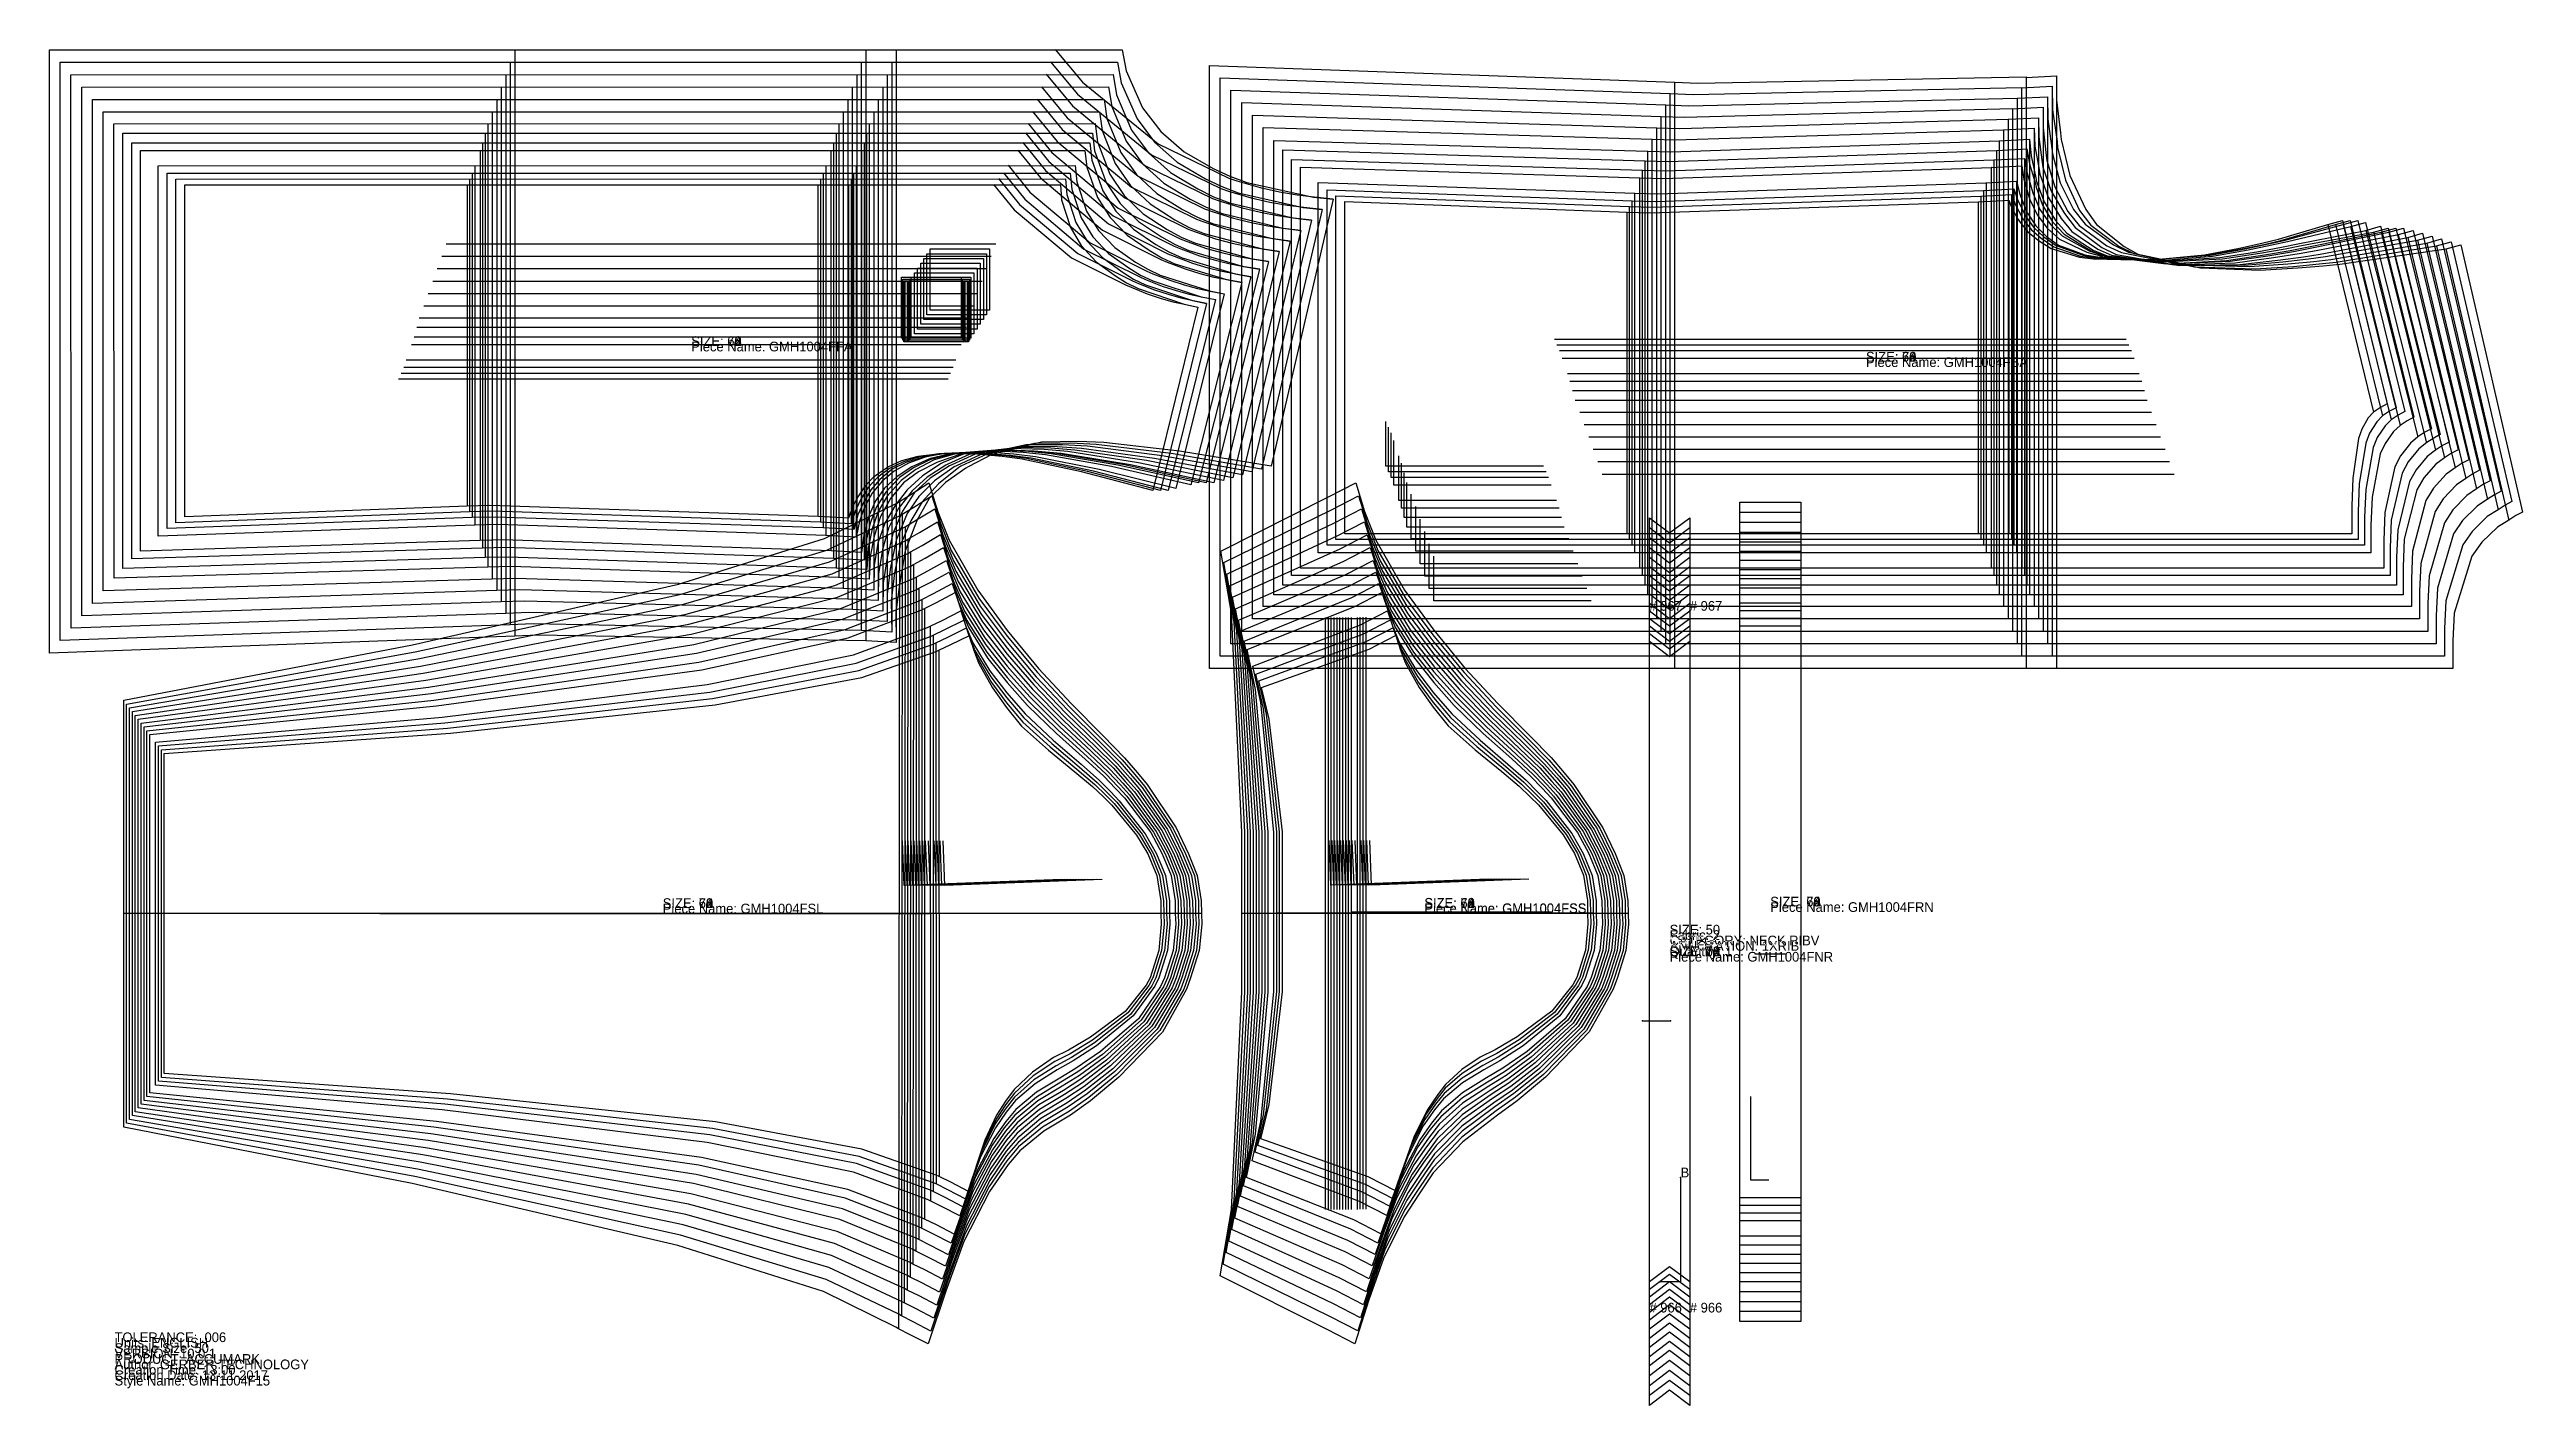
# Model space of a CAD drawing. Extents: x -1.7 to 62.1, y -0.5 to 34.5.
import ezdxf

# ---------------------------------------------------------------- set-up
doc = ezdxf.new("R2010")
doc.units = 0

msp = doc.modelspace()

# ---------------------------------------------------------------- texts
at = {"layer": '1'}
for s, p in [('TOLERANCE: .006', (0, 1.12)), ('VERSION: 10.0.1', (0, 0.7)), ('Author: GERBER TECHNOLOGY', (0, 0.42)), ('Sample Size: 50', (0, 0.84)), ('Units: ENGLISH', (0, 0.98)), ('PRODUCT: ACCUMARK', (0, 0.56)), ('Style Name: GMH1004F15', (0, 0)), ('Creation Time: 13:00', (0, 0.28)), ('Creation Date: 13-11-2017', (0, 0.14))]:
    msp.add_text(s, height=0.25, dxfattribs=at).set_placement(p)

# ---------------------------------------------------------------- blocks, each defined once
blk = doc.blocks.new('GMH1004FFA_42')
at = {"layer": '1'}
for points in [[(1.8115, 22.4142), (1.8122, 30.9872)], [(1.8122, 30.9872), (24.4099, 30.9889)], [(24.4099, 30.9889), (24.4388, 30.596), (24.6638, 29.8869), (24.9448, 29.4159), (25.331, 28.9979), (25.8245, 28.6329), (26.1136, 28.4537), (26.4105, 28.3058), (27.5972, 27.9025), (27.9497, 27.8249)], [(27.9497, 27.8249), (26.792, 23.0958)], [(26.792, 23.0958), (24.9531, 23.5818), (23.4237, 23.9061), (22.9061, 23.9773), (22.1516, 24.0394), (21.224, 24.0339), (20.7325, 23.9724), (20.691, 23.9654), (20.3044, 23.8587), (19.9665, 23.7041), (19.5809, 23.4415), (19.3688, 23.2217), (19.1993, 22.9597), (19.0542, 22.6933), (18.9394, 22.3854)], [(18.9394, 22.3854), (18.153, 22.4251), (9.6869, 22.7077), (9.0955, 22.6936), (1.8115, 22.4142)]]:
    blk.add_lwpolyline(points, dxfattribs=at)
at = {"layer": '5'}
blk.add_line((7.3271, 25.9803), (21.5066, 25.9803), dxfattribs=at)
at = {"layer": '6'}
blk.add_line((1.8122, 30.9872), (24.4099, 30.9889), dxfattribs=at)
at = {"layer": '7'}
blk.add_line((7.3271, 25.9803), (21.5066, 25.9803), dxfattribs=at)
at = {"layer": '8'}
for p, q in [((9.0956, 30.9881), (9.0956, 22.6936)), ((18.159, 22.425), (18.159, 30.9881)), ((18.9463, 22.3851), (18.9463, 30.9881)), ((20.3066, 27.0294), (20.3066, 28.6042)), ((20.3066, 28.6042), (21.8419, 28.6042)), ((21.8419, 28.6042), (21.8419, 27.0294)), ((21.8419, 27.0294), (20.3066, 27.0294))]:
    blk.add_line(p, q, dxfattribs=at)
blk.add_lwpolyline([(22.6816, 30.9967), (23.2166, 30.3408), (24.6961, 29.0998), (26.088, 28.4068), (26.2317, 28.3422), (26.6421, 28.1757), (26.9843, 28.0617), (27.3052, 27.9694), (27.6096, 27.9017), (27.9513, 27.8307)], dxfattribs=at)
at = {"layer": '1'}
for s, p in [('SIZE: 42', (14.8806, 26.8271)), ('Piece Name: GMH1004FFA', (14.8806, 26.6871))]:
    blk.add_text(s, height=0.25, dxfattribs=at).set_placement(p)
blk = doc.blocks.new('GMH1004FFA_44')
at = {"layer": '1'}
for points in [[(1.5833, 22.2664), (1.5838, 31.1348)], [(1.5838, 31.1348), (24.536, 31.1366)], [(24.536, 31.1366), (24.5682, 30.7349), (24.803, 30.011), (25.0936, 29.5311), (25.4914, 29.1061), (25.9985, 28.736), (26.2954, 28.5546), (26.6002, 28.4052), (27.8169, 28.0004), (28.178, 27.9234)], [(28.178, 27.9234), (26.9887, 23.0959)], [(26.9887, 23.0959), (25.1029, 23.5905), (23.5345, 23.9198), (23.0038, 23.9917), (22.2303, 24.0539), (21.2724, 24.0414), (20.8166, 23.9708), (20.7722, 23.9623), (20.3584, 23.8384), (19.9981, 23.664), (19.6912, 23.4389), (19.4402, 23.1637), (19.2427, 22.8385), (19.108, 22.5586), (19.0064, 22.2378)], [(19.0064, 22.2378), (18.22, 22.2775), (9.7539, 22.5601), (9.1624, 22.546), (1.5833, 22.2664)]]:
    blk.add_lwpolyline(points, dxfattribs=at)
at = {"layer": '5'}
blk.add_line((7.394, 26.128), (21.5736, 26.128), dxfattribs=at)
at = {"layer": '6'}
blk.add_line((1.5838, 31.1348), (24.536, 31.1366), dxfattribs=at)
at = {"layer": '7'}
blk.add_line((7.394, 26.128), (21.5736, 26.128), dxfattribs=at)
at = {"layer": '8'}
for p, q in [((9.1625, 31.1358), (9.1625, 22.546)), ((18.2259, 22.2774), (18.2259, 31.1358)), ((19.0133, 22.2375), (19.0133, 31.1358)), ((20.3381, 26.9802), (20.3381, 28.555)), ((20.3381, 28.555), (21.8735, 28.555)), ((21.8735, 28.555), (21.8735, 26.9802)), ((21.8735, 26.9802), (20.3381, 26.9802))]:
    blk.add_line(p, q, dxfattribs=at)
blk.add_lwpolyline([(22.8077, 31.1444), (23.3512, 30.4769), (24.8549, 29.2136), (26.2699, 28.5077), (26.4173, 28.4424), (26.8381, 28.2745), (27.1889, 28.1599), (27.5177, 28.0674), (27.8295, 27.9998), (28.1795, 27.9292)], dxfattribs=at)
at = {"layer": '1'}
for s, p in [('SIZE: 44', (14.8806, 26.8272)), ('Piece Name: GMH1004FFA', (14.8806, 26.6872))]:
    blk.add_text(s, height=0.25, dxfattribs=at).set_placement(p)
blk = doc.blocks.new('GMH1004FFA_46')
at = {"layer": '1'}
for points in [[(1.355, 22.1185), (1.3554, 31.2823)], [(1.3554, 31.2823), (24.662, 31.2842)], [(24.662, 31.2842), (24.6974, 30.8737), (24.9421, 30.1351), (25.2423, 29.6462), (25.6516, 29.2142), (26.1725, 28.839), (26.4773, 28.6554), (26.7898, 28.5045), (28.0365, 28.0983), (28.4063, 28.0218)], [(28.4063, 28.0218), (27.1854, 23.0959)], [(27.1854, 23.0959), (25.2575, 23.5958), (23.6543, 23.9278), (23.1119, 23.9998), (22.3215, 24.0611), (21.3353, 24.0387), (20.876, 23.9603), (20.8318, 23.9514), (20.4206, 23.8238), (20.0634, 23.6465), (19.7439, 23.3775), (19.512, 23.1145), (19.3313, 22.8052), (19.1821, 22.4712), (19.0733, 22.0901)], [(19.0733, 22.0901), (18.2869, 22.1298), (9.8208, 22.4124), (9.2293, 22.3983), (1.355, 22.1185)]]:
    blk.add_lwpolyline(points, dxfattribs=at)
at = {"layer": '5'}
blk.add_line((7.4609, 26.2756), (21.6405, 26.2756), dxfattribs=at)
at = {"layer": '6'}
blk.add_line((1.3554, 31.2823), (24.662, 31.2842), dxfattribs=at)
at = {"layer": '7'}
blk.add_line((7.4609, 26.2756), (21.6405, 26.2756), dxfattribs=at)
at = {"layer": '8'}
for p, q in [((9.2295, 31.2834), (9.2295, 22.3983)), ((18.2929, 22.1297), (18.2929, 31.2834)), ((19.0802, 22.0898), (19.0802, 31.2834)), ((20.3697, 26.9309), (20.3697, 28.5057)), ((20.3697, 28.5057), (21.9051, 28.5057)), ((21.9051, 28.5057), (21.9051, 26.9309)), ((21.9051, 26.9309), (20.3697, 26.9309))]:
    blk.add_line(p, q, dxfattribs=at)
blk.add_lwpolyline([(22.9337, 31.292), (23.4858, 30.6129), (25.0136, 29.3273), (26.4517, 28.6085), (26.6028, 28.5426), (27.0341, 28.3732), (27.3935, 28.258), (27.7302, 28.1652), (28.0494, 28.0979), (28.4078, 28.0276)], dxfattribs=at)
at = {"layer": '1'}
for s, p in [('SIZE: 46', (14.8806, 26.8271)), ('Piece Name: GMH1004FFA', (14.8806, 26.6871))]:
    blk.add_text(s, height=0.25, dxfattribs=at).set_placement(p)
blk = doc.blocks.new('GMH1004FFA_48')
at = {"layer": '1'}
for points in [[(1.1268, 21.9215), (1.1271, 31.4791)], [(1.1271, 31.4791), (24.7881, 31.4811)], [(24.7881, 31.4811), (24.8268, 31.0618), (25.0813, 30.3084), (25.391, 29.8107), (25.812, 29.3716), (26.3466, 28.9913), (26.6591, 28.8055), (26.9796, 28.6532), (28.2562, 28.2455), (28.6345, 28.1695)], [(28.6345, 28.1695), (27.3822, 23.1452)], [(27.3822, 23.1452), (25.4044, 23.6411), (23.7604, 23.9678), (23.2045, 24.037), (22.3949, 24.0933), (21.407, 24.0513), (20.9599, 23.9693), (20.9136, 23.9576), (20.4846, 23.8005), (20.1153, 23.5937), (19.8055, 23.3366), (19.5503, 23.0262), (19.3554, 22.6647), (19.2248, 22.3022), (19.1403, 21.8933)], [(19.1403, 21.8933), (18.3539, 21.933), (9.8878, 22.2156), (9.2963, 22.2015), (1.1268, 21.9215)]]:
    blk.add_lwpolyline(points, dxfattribs=at)
at = {"layer": '5'}
blk.add_line((7.5279, 26.4725), (21.7075, 26.4725), dxfattribs=at)
at = {"layer": '6'}
blk.add_line((1.1271, 31.4791), (24.7881, 31.4811), dxfattribs=at)
at = {"layer": '7'}
blk.add_line((7.5279, 26.4725), (21.7075, 26.4725), dxfattribs=at)
at = {"layer": '8'}
for p, q in [((9.2964, 31.4803), (9.2964, 22.2015)), ((18.3598, 21.9329), (18.3598, 31.4803)), ((19.1472, 21.893), (19.1472, 31.4803)), ((20.4012, 26.9309), (20.4012, 28.5057)), ((20.4012, 28.5057), (21.9366, 28.5057)), ((21.9366, 28.5057), (21.9366, 26.9309)), ((21.9366, 26.9309), (20.4012, 26.9309))]:
    blk.add_line(p, q, dxfattribs=at)
blk.add_lwpolyline([(23.0598, 31.4889), (23.6205, 30.7982), (25.1724, 29.4903), (26.6336, 28.7586), (26.7884, 28.692), (27.2301, 28.5212), (27.5981, 28.4054), (27.9427, 28.3123), (28.2694, 28.2452), (28.636, 28.1753)], dxfattribs=at)
at = {"layer": '1'}
for s, p in [('SIZE: 48', (14.8806, 26.8272)), ('Piece Name: GMH1004FFA', (14.8806, 26.6872))]:
    blk.add_text(s, height=0.25, dxfattribs=at).set_placement(p)
blk = doc.blocks.new('GMH1004FFA_52')
at = {"layer": '1'}
for points in [[(0.6703, 21.5272), (0.6704, 31.8725)], [(0.6704, 31.8725), (25.0402, 31.8748)], [(25.0402, 31.8748), (25.0854, 31.4378), (25.3596, 30.655), (25.6885, 30.1393), (26.1327, 29.6862), (26.6947, 29.2957), (27.0229, 29.1055), (27.359, 28.9503), (28.6954, 28.5397), (29.091, 28.4648)], [(29.091, 28.4648), (27.7757, 23.2437)], [(27.7757, 23.2437), (25.7244, 23.7136), (24.0211, 24.0161), (23.446, 24.0758), (22.6094, 24.1167), (21.5745, 24.0453), (21.0574, 23.9204), (21.0094, 23.9043), (20.5686, 23.7044), (20.1949, 23.4565), (19.8644, 23.1561), (19.6348, 22.8311), (19.4686, 22.46), (19.3412, 22.0061), (19.2742, 21.4996)], [(19.2742, 21.4996), (18.4878, 21.5393), (10.0217, 21.8219), (9.4302, 21.8078), (0.6703, 21.5272)]]:
    blk.add_lwpolyline(points, dxfattribs=at)
at = {"layer": '5'}
blk.add_line((7.6618, 26.8662), (21.8414, 26.8662), dxfattribs=at)
at = {"layer": '6'}
blk.add_line((0.6704, 31.8725), (25.0402, 31.8748), dxfattribs=at)
at = {"layer": '7'}
blk.add_line((7.6618, 26.8662), (21.8414, 26.8662), dxfattribs=at)
at = {"layer": '8'}
for p, q in [((9.4303, 31.874), (9.4303, 21.8078)), ((18.4937, 21.5392), (18.4937, 31.874)), ((19.2811, 21.4993), (19.2811, 31.874)), ((20.4643, 26.9308), (20.4643, 28.5056)), ((20.4643, 28.5056), (21.9997, 28.5056)), ((21.9997, 28.5056), (21.9997, 26.9308)), ((21.9997, 26.9308), (20.4643, 26.9308))]:
    blk.add_line(p, q, dxfattribs=at)
blk.add_lwpolyline([(23.3119, 31.8826), (23.8897, 31.1687), (25.4899, 29.8162), (26.9974, 29.0586), (27.1595, 28.9907), (27.6222, 28.8171), (28.0073, 28.7), (28.3678, 28.6064), (28.7093, 28.5398), (29.0925, 28.4706)], dxfattribs=at)
at = {"layer": '1'}
for s, p in [('SIZE: 52', (14.8806, 26.8272)), ('Piece Name: GMH1004FFA', (14.8806, 26.6872))]:
    blk.add_text(s, height=0.25, dxfattribs=at).set_placement(p)
blk = doc.blocks.new('GMH1004FFA_54')
at = {"layer": '1'}
for points in [[(0.442, 21.3301), (0.4421, 32.0692)], [(0.4421, 32.0692), (25.1663, 32.0716)], [(25.1663, 32.0716), (25.2147, 31.6258), (25.4989, 30.8282), (25.8372, 30.3036), (26.293, 29.8435), (26.8687, 29.4478), (27.2048, 29.2555), (27.5486, 29.0989), (28.915, 28.6868), (29.3192, 28.6124)], [(29.3192, 28.6124), (27.9725, 23.2929)], [(27.9725, 23.2929), (25.8916, 23.7536), (24.1646, 24.0472), (23.5819, 24.1033), (22.7344, 24.1386), (21.6425, 24.0521), (21.0849, 23.903), (21.0383, 23.8863), (20.6122, 23.6816), (20.2526, 23.4316), (19.8982, 23.0545), (19.6632, 22.6771), (19.5016, 22.2524), (19.3909, 21.8024), (19.3412, 21.3027)], [(19.3412, 21.3027), (18.5547, 21.3424), (10.0887, 21.625), (9.4972, 21.6109), (0.442, 21.3301)]]:
    blk.add_lwpolyline(points, dxfattribs=at)
at = {"layer": '5'}
blk.add_line((7.7288, 27.063), (21.9084, 27.063), dxfattribs=at)
at = {"layer": '6'}
blk.add_line((0.4421, 32.0692), (25.1663, 32.0716), dxfattribs=at)
at = {"layer": '7'}
blk.add_line((7.7288, 27.063), (21.9084, 27.063), dxfattribs=at)
at = {"layer": '8'}
for p, q in [((9.4973, 32.0708), (9.4973, 21.6109)), ((18.5607, 21.3423), (18.5607, 32.0708)), ((19.3481, 21.3024), (19.3481, 32.0708)), ((20.4959, 26.9307), (20.4959, 28.5055)), ((20.4959, 28.5055), (22.0313, 28.5055)), ((22.0313, 28.5055), (22.0313, 26.9307)), ((22.0313, 26.9307), (20.4959, 26.9307))]:
    blk.add_line(p, q, dxfattribs=at)
blk.add_lwpolyline([(23.438, 32.0794), (24.0243, 31.354), (25.6487, 29.9791), (27.1792, 29.2086), (27.3451, 29.1401), (27.8182, 28.965), (28.2119, 28.8473), (28.5803, 28.7535), (28.9292, 28.687), (29.3208, 28.6182)], dxfattribs=at)
at = {"layer": '1'}
for s, p in [('SIZE: 54', (14.8806, 26.8271)), ('Piece Name: GMH1004FFA', (14.8806, 26.6871))]:
    blk.add_text(s, height=0.25, dxfattribs=at).set_placement(p)
blk = doc.blocks.new('GMH1004FFA_56')
at = {"layer": '1'}
for points in [[(0.2137, 32.3151), (25.2332, 32.3177)], [(0.2139, 21.0837), (0.2137, 32.3151)], [(25.2332, 32.3177), (25.2884, 31.8597), (25.5903, 31.0426), (25.9448, 30.5071), (26.4192, 30.0392), (27.0163, 29.6392), (27.3643, 29.4454), (27.72, 29.2884), (29.1307, 28.8809), (29.5476, 28.8093)], [(29.5476, 28.8093), (28.1692, 23.2929)], [(28.1692, 23.2929), (26.059, 23.7582), (24.3076, 24.0544), (23.7167, 24.1109), (22.8573, 24.1459), (21.7344, 24.0518), (21.1808, 23.899), (21.1309, 23.8792), (20.6765, 23.6418), (20.2959, 23.3577), (19.9397, 22.9541), (19.7037, 22.5554), (19.5454, 22.1091), (19.4421, 21.609), (19.4081, 21.0567)], [(19.4081, 21.0567), (18.6217, 21.0964), (10.1556, 21.379), (9.5641, 21.3649), (0.2139, 21.0837)]]:
    blk.add_lwpolyline(points, dxfattribs=at)
at = {"layer": '5'}
blk.add_line((7.7957, 27.3091), (21.9753, 27.3091), dxfattribs=at)
at = {"layer": '6'}
blk.add_line((0.2137, 32.3151), (25.2332, 32.3177), dxfattribs=at)
at = {"layer": '7'}
blk.add_line((7.7957, 27.3091), (21.9753, 27.3091), dxfattribs=at)
at = {"layer": '8'}
for p, q in [((9.5643, 32.3169), (9.5643, 21.3649)), ((18.6277, 21.0963), (18.6277, 32.3169)), ((19.415, 21.0564), (19.415, 32.3169)), ((20.5275, 26.9799), (20.5275, 28.5547)), ((20.5275, 28.5547), (22.0628, 28.5547)), ((22.0628, 28.5547), (22.0628, 26.9799)), ((22.0628, 26.9799), (20.5275, 26.9799))]:
    blk.add_line(p, q, dxfattribs=at)
blk.add_lwpolyline([(23.5049, 32.3255), (24.1065, 31.585), (25.7713, 30.1828), (27.3387, 29.3985), (27.5101, 29.3298), (27.9989, 29.155), (28.4053, 29.0383), (28.7856, 28.9459), (29.1454, 28.8815), (29.5491, 28.8151)], dxfattribs=at)
at = {"layer": '1'}
for s, p in [('SIZE: 56', (14.8806, 26.8272)), ('Piece Name: GMH1004FFA', (14.8806, 26.6872))]:
    blk.add_text(s, height=0.25, dxfattribs=at).set_placement(p)
blk = doc.blocks.new('GMH1004FFA_58')
at = {"layer": '1'}
for points in [[(-0.0145, 32.5609), (25.3003, 32.5637)], [(-0.0142, 20.8372), (-0.0145, 32.5609)], [(25.3003, 32.5637), (25.3623, 32.0935), (25.682, 31.257), (26.0524, 30.7104), (26.5455, 30.2349), (27.164, 29.8305), (27.5239, 29.6352), (27.8914, 29.4778), (29.3465, 29.075), (29.7759, 29.0061)], [(29.7759, 29.0061), (28.3661, 23.2928)], [(28.3661, 23.2928), (26.2147, 23.7572), (24.4296, 24.051), (23.8276, 24.1058), (22.9522, 24.1376), (21.8335, 24.0315), (21.2649, 23.8387), (21.2137, 23.819), (20.7467, 23.5815), (20.3544, 23.2954), (20.02, 22.8907), (19.7657, 22.4293), (19.6015, 21.9166), (19.5015, 21.3904), (19.4752, 20.8106)], [(19.4752, 20.8106), (18.6888, 20.8503), (10.2227, 21.1329), (9.6312, 21.1188), (-0.0142, 20.8372)]]:
    blk.add_lwpolyline(points, dxfattribs=at)
at = {"layer": '5'}
blk.add_line((7.8628, 27.5551), (22.0424, 27.5551), dxfattribs=at)
at = {"layer": '6'}
blk.add_line((-0.0145, 32.5609), (25.3003, 32.5637), dxfattribs=at)
at = {"layer": '7'}
blk.add_line((7.8628, 27.5551), (22.0424, 27.5551), dxfattribs=at)
at = {"layer": '8'}
for p, q in [((9.6313, 32.5629), (9.6313, 21.1188)), ((18.6947, 20.8502), (18.6947, 32.5629)), ((19.4821, 20.8103), (19.4821, 32.5629)), ((20.5591, 27.029), (20.5591, 28.6038)), ((20.5591, 28.6038), (22.0945, 28.6038)), ((22.0945, 28.6038), (22.0945, 27.029)), ((22.0945, 27.029), (20.5591, 27.029))]:
    blk.add_line(p, q, dxfattribs=at)
blk.add_lwpolyline([(23.572, 32.5715), (24.1888, 31.8159), (25.894, 30.3864), (27.4984, 29.5883), (27.6753, 29.5195), (28.1799, 29.345), (28.599, 29.2293), (28.991, 29.1383), (29.3617, 29.0759), (29.7774, 29.0119)], dxfattribs=at)
at = {"layer": '1'}
for s, p in [('SIZE: 58', (14.8807, 26.8271)), ('Piece Name: GMH1004FFA', (14.8807, 26.6871))]:
    blk.add_text(s, height=0.25, dxfattribs=at).set_placement(p)
blk = doc.blocks.new('GMH1004FFA_60')
at = {"layer": '1'}
for points in [[(-0.2921, 32.8674), (25.4164, 32.8704)], [(-0.2915, 20.5037), (-0.2921, 32.8674)], [(25.4164, 32.8704), (25.4852, 32.388), (25.8227, 31.532), (26.2093, 30.9745), (26.721, 30.4912), (27.3607, 30.0824), (27.7326, 29.8857), (28.1119, 29.728), (29.6115, 29.3298), (30.0533, 29.2636)], [(30.0533, 29.2636), (28.612, 23.3534)], [(28.612, 23.3534), (26.4187, 23.8141), (24.5992, 24.1031), (23.9858, 24.1555), (23.0942, 24.1829), (21.9223, 24.0441), (21.3846, 23.8183), (21.331, 23.7908), (20.8483, 23.4759), (20.4531, 23.1167), (20.1454, 22.7128), (19.8772, 22.2508), (19.6991, 21.7348), (19.6044, 21.1589), (19.5913, 20.5267)], [(19.5913, 20.5267), (18.8049, 20.5664), (10.3387, 20.8261), (9.7473, 20.8105), (-0.2915, 20.5037)]]:
    blk.add_lwpolyline(points, dxfattribs=at)
at = {"layer": '5'}
blk.add_line((7.9789, 27.8618), (22.1585, 27.8618), dxfattribs=at)
at = {"layer": '6'}
blk.add_line((-0.2921, 32.8674), (25.4164, 32.8704), dxfattribs=at)
at = {"layer": '7'}
blk.add_line((7.9789, 27.8618), (22.1585, 27.8618), dxfattribs=at)
at = {"layer": '8'}
for p, q in [((9.7475, 32.8696), (9.7475, 20.8105)), ((18.8109, 20.5663), (18.8109, 32.8696)), ((19.5982, 20.5264), (19.5982, 32.8696)), ((20.6398, 27.1388), (20.6398, 28.7136)), ((20.6398, 28.7136), (22.1752, 28.7136)), ((22.1752, 28.7136), (22.1752, 27.1388)), ((22.1752, 27.1388), (20.6398, 27.1388))]:
    blk.add_line(p, q, dxfattribs=at)
blk.add_lwpolyline([(23.6881, 32.8782), (24.3201, 32.1075), (26.066, 30.6506), (27.7071, 29.8388), (27.8897, 29.7699), (28.4099, 29.5956), (28.8417, 29.4809), (29.2454, 29.3914), (29.627, 29.331), (30.0549, 29.2694)], dxfattribs=at)
at = {"layer": '1'}
for s, p in [('SIZE: 60', (14.8806, 26.827)), ('Piece Name: GMH1004FFA', (14.8806, 26.687))]:
    blk.add_text(s, height=0.25, dxfattribs=at).set_placement(p)
blk = doc.blocks.new('GMH1004FFA_62')
at = {"layer": '1'}
for points in [[(-0.5696, 33.1873), (25.5326, 33.1905)], [(-0.5688, 20.1836), (-0.5696, 33.1873)], [(25.5326, 33.1905), (25.6082, 32.6959), (25.9635, 31.8204), (26.3661, 31.2519), (26.8966, 30.761), (27.5575, 30.3478), (27.9414, 30.1496), (28.3325, 29.9915), (29.8764, 29.5979), (30.3308, 29.5345)], [(30.3308, 29.5345), (28.858, 23.4274)], [(28.858, 23.4274), (26.6299, 23.8689), (24.7826, 24.1407), (24.1603, 24.1868), (23.2564, 24.2042), (22.0537, 24.0298), (21.5043, 23.7806), (21.451, 23.7534), (20.9706, 23.4416), (20.5771, 23.0856), (20.2186, 22.6262), (19.968, 22.125), (19.8153, 21.5732), (19.7168, 20.9451), (19.7075, 20.2562)], [(19.7075, 20.2562), (18.9211, 20.2959), (10.4548, 20.5332), (9.8635, 20.516), (-0.5688, 20.1836)]]:
    blk.add_lwpolyline(points, dxfattribs=at)
at = {"layer": '5'}
blk.add_line((8.0951, 28.1819), (22.2747, 28.1819), dxfattribs=at)
at = {"layer": '6'}
blk.add_line((-0.5696, 33.1873), (25.5326, 33.1905), dxfattribs=at)
at = {"layer": '7'}
blk.add_line((8.0951, 28.1819), (22.2747, 28.1819), dxfattribs=at)
at = {"layer": '8'}
for p, q in [((9.8636, 33.1897), (9.8636, 20.516)), ((18.927, 20.2958), (18.927, 33.1897)), ((19.7144, 20.2559), (19.7144, 33.1897)), ((20.7206, 27.262), (20.7206, 28.8368)), ((20.7206, 28.8368), (22.256, 28.8368)), ((22.256, 28.8368), (22.256, 27.262)), ((22.256, 27.262), (20.7206, 27.262))]:
    blk.add_line(p, q, dxfattribs=at)
blk.add_lwpolyline([(23.8043, 33.1983), (24.4515, 32.4125), (26.2379, 30.9283), (27.9159, 30.1027), (28.1041, 30.0337), (28.6399, 29.8596), (29.0845, 29.746), (29.5, 29.6579), (29.8924, 29.5995), (30.3323, 29.5403)], dxfattribs=at)
at = {"layer": '1'}
for s, p in [('SIZE: 62', (14.8806, 26.827)), ('Piece Name: GMH1004FFA', (14.8806, 26.687))]:
    blk.add_text(s, height=0.25, dxfattribs=at).set_placement(p)
blk = doc.blocks.new('GMH1004FFA_64')
at = {"layer": '1'}
for points in [[(-0.847, 33.5072), (25.6489, 33.5106)], [(-0.846, 19.8635), (-0.847, 33.5072)], [(25.6489, 33.5106), (25.7313, 33.0037), (26.1043, 32.1088), (26.5231, 31.5294), (27.0722, 31.0307), (27.7545, 30.6132), (28.1503, 30.4135), (28.5532, 30.2551), (30.1415, 29.8661), (30.6084, 29.8054)], [(30.6084, 29.8054), (29.1041, 23.5014)], [(29.1041, 23.5014), (26.8335, 23.9263), (24.9521, 24.1828), (24.3188, 24.2228), (23.3994, 24.2308), (22.2044, 24.0321), (21.6034, 23.7571), (21.5478, 23.7294), (21.0478, 23.4116), (20.6374, 23.0472), (20.3349, 22.5654), (20.0804, 21.991), (19.9382, 21.3649), (19.8342, 20.7072), (19.8238, 19.9857)], [(19.8238, 19.9857), (19.0374, 20.0254), (10.5709, 20.2399), (9.9798, 20.2211), (-0.846, 19.8635)]]:
    blk.add_lwpolyline(points, dxfattribs=at)
at = {"layer": '5'}
blk.add_line((8.2114, 28.502), (22.391, 28.502), dxfattribs=at)
at = {"layer": '6'}
blk.add_line((-0.847, 33.5072), (25.6489, 33.5106), dxfattribs=at)
at = {"layer": '7'}
blk.add_line((8.2114, 28.502), (22.391, 28.502), dxfattribs=at)
at = {"layer": '8'}
for p, q in [((9.9799, 33.5097), (9.9799, 20.2211)), ((19.0433, 20.0253), (19.0433, 33.5097)), ((19.8307, 19.9854), (19.8307, 33.5097)), ((20.8015, 27.3852), (20.8015, 28.96)), ((20.8015, 28.96), (22.3369, 28.96)), ((22.3369, 28.96), (22.3369, 27.3852)), ((22.3369, 27.3852), (20.8015, 27.3852))]:
    blk.add_line(p, q, dxfattribs=at)
blk.add_lwpolyline([(23.9206, 33.5184), (24.5829, 32.7175), (26.4099, 31.206), (28.1248, 30.3666), (28.3185, 30.2975), (28.8701, 30.1237), (29.3274, 30.011), (29.7546, 29.9244), (30.1578, 29.868), (30.6099, 29.8112)], dxfattribs=at)
at = {"layer": '1'}
for s, p in [('SIZE: 64', (14.8807, 26.827)), ('Piece Name: GMH1004FFA', (14.8807, 26.687))]:
    blk.add_text(s, height=0.25, dxfattribs=at).set_placement(p)
blk = doc.blocks.new('GMH1004FFA_66')
at = {"layer": '1'}
for points in [[(-1.1245, 33.8271), (25.7651, 33.8307)], [(-1.1234, 19.5434), (-1.1245, 33.8271)], [(25.7651, 33.8307), (25.8542, 33.3117), (26.2451, 32.3973), (26.6799, 31.8069), (27.2476, 31.3006), (27.9513, 30.8786), (28.3591, 30.6775), (28.7737, 30.5187), (30.4063, 30.1343), (30.8859, 30.0763)], [(30.8859, 30.0763), (29.35, 23.5754)], [(29.35, 23.5754), (27.03, 23.9911), (25.1081, 24.238), (24.4616, 24.2739), (23.5234, 24.2748), (22.3347, 24.0196), (21.7212, 23.7373), (21.6649, 23.7053), (21.1612, 23.3452), (20.7536, 22.9416), (20.451, 22.5046), (20.167, 21.8155), (20.0176, 21.0685), (19.9322, 20.4219), (19.9399, 19.7152)], [(19.9399, 19.7152), (19.1535, 19.7549), (10.6871, 19.947), (10.096, 19.9266), (-1.1234, 19.5434)]]:
    blk.add_lwpolyline(points, dxfattribs=at)
at = {"layer": '5'}
blk.add_line((8.3276, 28.8221), (22.5071, 28.8221), dxfattribs=at)
at = {"layer": '6'}
blk.add_line((-1.1245, 33.8271), (25.7651, 33.8307), dxfattribs=at)
at = {"layer": '7'}
blk.add_line((8.3276, 28.8221), (22.5071, 28.8221), dxfattribs=at)
at = {"layer": '8'}
for p, q in [((10.0961, 33.8299), (10.0961, 19.9266)), ((19.1595, 19.7548), (19.1595, 33.8299)), ((19.9468, 19.7149), (19.9468, 33.8299)), ((20.8823, 27.5084), (20.8823, 29.0832)), ((20.8823, 29.0832), (22.4177, 29.0832)), ((22.4177, 29.0832), (22.4177, 27.5084)), ((22.4177, 27.5084), (20.8823, 27.5084))]:
    blk.add_line(p, q, dxfattribs=at)
blk.add_lwpolyline([(24.0367, 33.8385), (24.7143, 33.0225), (26.5818, 31.4837), (28.3336, 30.6306), (28.5328, 30.5613), (29.1, 30.3878), (29.5702, 30.2761), (30.0091, 30.1909), (30.4231, 30.1365), (30.8874, 30.0821)], dxfattribs=at)
at = {"layer": '1'}
for s, p in [('SIZE: 66', (14.8807, 26.827)), ('Piece Name: GMH1004FFA', (14.8807, 26.687))]:
    blk.add_text(s, height=0.25, dxfattribs=at).set_placement(p)
blk = doc.blocks.new('GMH1004FFA_68')
at = {"layer": '1'}
for points in [[(-1.4021, 34.147), (25.8812, 34.1509)], [(-1.4005, 19.2232), (-1.4021, 34.147)], [(25.8812, 34.1509), (25.9772, 33.6197), (26.3859, 32.6858), (26.8367, 32.0845), (27.4231, 31.5704), (28.148, 31.1441), (28.5678, 30.9415), (28.9943, 30.7823), (30.6713, 30.4025), (31.1633, 30.3473)], [(31.1633, 30.3473), (29.596, 23.6495)], [(29.596, 23.6495), (27.2608, 24.051), (25.3273, 24.2857), (24.6772, 24.3172), (23.7341, 24.3115), (22.5039, 24.0328), (21.84, 23.7261), (21.7811, 23.688), (21.2584, 23.2675), (20.8422, 22.8057), (20.5477, 22.3179), (20.2732, 21.6742), (20.1245, 20.9746), (20.0373, 20.243), (20.0561, 19.4448)], [(20.0561, 19.4448), (19.2697, 19.4845), (10.8031, 19.6538), (10.2121, 19.6318), (-1.4005, 19.2232)]]:
    blk.add_lwpolyline(points, dxfattribs=at)
at = {"layer": '5'}
blk.add_line((8.4437, 29.1423), (22.6233, 29.1423), dxfattribs=at)
at = {"layer": '6'}
blk.add_line((-1.4021, 34.147), (25.8812, 34.1509), dxfattribs=at)
at = {"layer": '7'}
blk.add_line((8.4437, 29.1423), (22.6233, 29.1423), dxfattribs=at)
at = {"layer": '8'}
for p, q in [((10.2122, 34.1501), (10.2122, 19.6318)), ((19.2757, 19.4844), (19.2757, 34.1501)), ((20.063, 19.4445), (20.063, 34.1501)), ((20.963, 27.6317), (20.963, 29.2065)), ((20.963, 29.2065), (22.4984, 29.2065)), ((22.4984, 29.2065), (22.4984, 27.6317)), ((22.4984, 27.6317), (20.963, 27.6317))]:
    blk.add_line(p, q, dxfattribs=at)
blk.add_lwpolyline([(24.1529, 34.1587), (24.8457, 33.3276), (26.7537, 31.7615), (28.5423, 30.8946), (28.7472, 30.8252), (29.3301, 30.6519), (29.8129, 30.5413), (30.2635, 30.4575), (30.6885, 30.4051), (31.1649, 30.3531)], dxfattribs=at)
at = {"layer": '1'}
for s, p in [('SIZE: 68', (14.8806, 26.827)), ('Piece Name: GMH1004FFA', (14.8806, 26.687))]:
    blk.add_text(s, height=0.25, dxfattribs=at).set_placement(p)
blk = doc.blocks.new('GMH1004FFA_70')
at = {"layer": '1'}
for points in [[(-1.6796, 34.4669), (25.9975, 34.471)], [(-1.6776, 18.9031), (-1.6796, 34.4669)], [(25.9975, 34.471), (26.1002, 33.9275), (26.5266, 32.9742), (26.9936, 32.3619), (27.5985, 31.8402), (28.3448, 31.4094), (28.7766, 31.2054), (29.2149, 31.0459), (30.9362, 30.6707), (31.4409, 30.6182)], [(31.4409, 30.6182), (29.8421, 23.7235)], [(29.8421, 23.7235), (27.4816, 24.1114), (25.5277, 24.3339), (24.8712, 24.3609), (23.9191, 24.3481), (22.6371, 24.0293), (22.0243, 23.7056), (21.966, 23.6729), (21.444, 23.3046), (21.0208, 22.8907), (20.7068, 22.3392), (20.4005, 21.5384), (20.2509, 20.675), (20.1599, 19.9577), (20.1723, 19.1743)], [(20.1723, 19.1743), (19.3859, 19.214), (10.9192, 19.3608), (10.3284, 19.3373), (-1.6776, 18.9031)]]:
    blk.add_lwpolyline(points, dxfattribs=at)
at = {"layer": '5'}
blk.add_line((8.56, 29.4624), (22.7395, 29.4624), dxfattribs=at)
at = {"layer": '6'}
blk.add_line((-1.6796, 34.4669), (25.9975, 34.471), dxfattribs=at)
at = {"layer": '7'}
blk.add_line((8.56, 29.4624), (22.7395, 29.4624), dxfattribs=at)
at = {"layer": '8'}
for p, q in [((10.3285, 34.4702), (10.3285, 19.3373)), ((19.3919, 19.2139), (19.3919, 34.4702)), ((20.1792, 19.174), (20.1792, 34.4702)), ((21.0439, 27.7549), (21.0439, 29.3297)), ((21.0439, 29.3297), (22.5793, 29.3297)), ((22.5793, 29.3297), (22.5793, 27.7549)), ((22.5793, 27.7549), (21.0439, 27.7549))]:
    blk.add_line(p, q, dxfattribs=at)
blk.add_lwpolyline([(24.2691, 34.4788), (24.9771, 33.6325), (26.9256, 32.0392), (28.751, 31.1585), (28.9615, 31.089), (29.5601, 30.9159), (30.0557, 30.8063), (30.518, 30.724), (30.9539, 30.6735), (31.4424, 30.624)], dxfattribs=at)
at = {"layer": '1'}
for s, p in [('SIZE: 70', (14.8806, 26.827)), ('Piece Name: GMH1004FFA', (14.8806, 26.687))]:
    blk.add_text(s, height=0.25, dxfattribs=at).set_placement(p)
blk = doc.blocks.new('GMH1004FBA_42')
at = {"layer": '1'}
for points in [[(31.743, 30.5574), (39.0265, 30.2769), (39.6181, 30.2628), (48.0903, 30.5463), (48.0903, 30.5458), (48.8774, 30.5855)], [(31.7432, 21.9825), (31.743, 30.5574)], [(48.8774, 30.5855), (48.9677, 30.367), (49.1223, 30.0915), (49.1548, 30.0373), (49.3715, 29.7741), (49.6378, 29.5583), (49.9752, 29.3406), (50.6991, 29.1174), (51.0543, 29.0782), (52.4797, 29.0424), (53.9291, 29.1777), (54.8321, 29.3513), (55.4387, 29.4856), (55.8359, 29.5802), (57.1097, 29.9587), (57.4878, 30.0664)], [(57.4878, 30.0664), (58.6431, 25.33)], [(58.6431, 25.33), (58.4717, 25.2389), (58.2917, 25.1191), (58.2917, 25.1191), (58.1554, 24.9707), (57.987, 24.6804), (57.9011, 24.4351), (57.7566, 23.4139), (57.7275, 22.6987), (57.7275, 22.3762), (57.7275, 21.9825)], [(57.7275, 21.9825), (31.7432, 21.9825)]]:
    blk.add_lwpolyline(points, dxfattribs=at)
at = {"layer": '5'}
blk.add_line((37.153, 27.0029), (51.9099, 27.0029), dxfattribs=at)
at = {"layer": '6'}
blk.add_line((57.7275, 21.9825), (31.7432, 21.9825), dxfattribs=at)
at = {"layer": '7'}
blk.add_line((37.153, 27.0029), (51.9099, 27.0029), dxfattribs=at)
at = {"layer": '8'}
for p, q in [((39.0266, 21.9825), (39.0266, 30.2769)), ((48.09, 30.5456), (48.09, 21.9825)), ((48.8774, 30.5855), (48.8774, 21.9825)), ((57.109, 29.9585), (58.2902, 25.1181))]:
    blk.add_line(p, q, dxfattribs=at)
blk.add_lwpolyline([(36.8705, 23.7276), (32.8051, 23.7276), (32.8051, 24.8814)], dxfattribs=at)
at = {"layer": '1'}
for s, p in [('SIZE: 42', (45.193, 26.424)), ('Piece Name: GMH1004FBA', (45.193, 26.284))]:
    blk.add_text(s, height=0.25, dxfattribs=at).set_placement(p)
blk = doc.blocks.new('GMH1004FBA_44')
at = {"layer": '1'}
for points in [[(31.5147, 30.7051), (39.0935, 30.4246), (39.685, 30.4105), (48.1573, 30.6939), (48.1573, 30.6935), (48.9444, 30.7332)], [(31.5149, 21.8349), (31.5147, 30.7051)], [(48.9444, 30.7332), (49.047, 30.471), (49.2249, 30.1395), (49.2554, 30.0857), (49.4613, 29.8235), (49.7166, 29.6063), (50.0363, 29.3855), (50.7294, 29.1476), (51.0718, 29.0988), (52.5532, 29.0489), (53.9968, 29.1672), (54.8971, 29.3298), (55.5021, 29.4566), (55.8984, 29.5463), (57.3065, 29.9587), (57.6846, 30.0664)], [(57.6846, 30.0664), (58.8714, 25.2316)], [(58.8714, 25.2316), (58.6999, 25.1405), (58.52, 25.0207), (58.52, 25.0207), (58.3727, 24.8703), (58.1869, 24.5728), (58.0889, 24.3195), (57.922, 23.2663), (57.8929, 22.5511), (57.8929, 22.2286), (57.8929, 21.8349)], [(57.8929, 21.8349), (31.5149, 21.8349)]]:
    blk.add_lwpolyline(points, dxfattribs=at)
at = {"layer": '5'}
blk.add_line((37.22, 26.8553), (51.9769, 26.8553), dxfattribs=at)
at = {"layer": '6'}
blk.add_line((57.8929, 21.8349), (31.5149, 21.8349), dxfattribs=at)
at = {"layer": '7'}
blk.add_line((37.22, 26.8553), (51.9769, 26.8553), dxfattribs=at)
at = {"layer": '8'}
for p, q in [((48.157, 30.6933), (48.157, 21.8349)), ((48.9444, 30.7332), (48.9444, 21.8349)), ((39.0936, 21.8349), (39.0936, 30.4246)), ((57.3058, 29.9585), (58.5185, 25.0197))]:
    blk.add_line(p, q, dxfattribs=at)
blk.add_lwpolyline([(36.9375, 23.58), (32.872, 23.58), (32.872, 24.7338)], dxfattribs=at)
at = {"layer": '1'}
for s, p in [('SIZE: 44', (45.193, 26.424)), ('Piece Name: GMH1004FBA', (45.193, 26.284))]:
    blk.add_text(s, height=0.25, dxfattribs=at).set_placement(p)
blk = doc.blocks.new('GMH1004FBA_46')
at = {"layer": '1'}
for points in [[(31.2863, 30.8527), (39.1604, 30.5722), (39.752, 30.5581), (48.2242, 30.8413), (48.2242, 30.8411), (49.0114, 30.8808)], [(31.2865, 21.6872), (31.2863, 30.8527)], [(49.0114, 30.8808), (49.1053, 30.6044), (49.274, 30.2526), (49.3047, 30.1922), (49.5165, 29.8948), (49.7849, 29.6442), (50.1015, 29.4179), (50.7918, 29.1682), (51.1339, 29.1138), (52.6312, 29.0565), (54.0746, 29.1724), (54.975, 29.3334), (55.5801, 29.4591), (55.9764, 29.5481), (57.5032, 29.9586), (57.8813, 30.0663)], [(57.8813, 30.0663), (59.0997, 25.1331)], [(59.0997, 25.1331), (58.9283, 25.042), (58.7483, 24.9222), (58.7483, 24.9222), (58.59, 24.7698), (58.3871, 24.4651), (58.2771, 24.2038), (58.0873, 23.1186), (58.0582, 22.4034), (58.0582, 22.0809), (58.0582, 21.6872)], [(58.0582, 21.6872), (31.2865, 21.6872)]]:
    blk.add_lwpolyline(points, dxfattribs=at)
at = {"layer": '5'}
blk.add_line((37.287, 26.7076), (52.0439, 26.7076), dxfattribs=at)
at = {"layer": '6'}
blk.add_line((58.0582, 21.6872), (31.2865, 21.6872), dxfattribs=at)
at = {"layer": '7'}
blk.add_line((37.287, 26.7076), (52.0439, 26.7076), dxfattribs=at)
at = {"layer": '8'}
for p, q in [((48.2239, 30.8409), (48.2239, 21.6872)), ((49.0114, 30.8808), (49.0114, 21.6872)), ((39.1605, 21.6872), (39.1605, 30.5722)), ((57.5025, 29.9584), (58.7468, 24.9212))]:
    blk.add_line(p, q, dxfattribs=at)
blk.add_lwpolyline([(37.0045, 23.4323), (32.939, 23.4323), (32.939, 24.5861)], dxfattribs=at)
at = {"layer": '1'}
for s, p in [('SIZE: 46', (45.193, 26.424)), ('Piece Name: GMH1004FBA', (45.193, 26.284))]:
    blk.add_text(s, height=0.25, dxfattribs=at).set_placement(p)
blk = doc.blocks.new('GMH1004FBA_48')
at = {"layer": '1'}
for points in [[(31.0581, 31.0496), (39.2275, 30.7691), (39.8188, 30.755), (48.2872, 31.0379), (48.2913, 31.038), (49.0784, 31.0777)], [(31.0582, 21.4904), (31.0581, 31.0496)], [(49.0784, 31.0777), (49.1625, 30.748), (49.3267, 30.3239), (49.3573, 30.2577), (49.5732, 29.9294), (49.8519, 29.6492), (50.1614, 29.4262), (50.8372, 29.1791), (51.1721, 29.1245), (52.6706, 29.0261), (54.1377, 29.1426), (55.0532, 29.3055), (55.6682, 29.4328), (56.0712, 29.5229), (57.7001, 29.9094), (58.0782, 30.0171)], [(58.0782, 30.0171), (59.328, 24.9855)], [(59.328, 24.9855), (59.1566, 24.8944), (58.9766, 24.7746), (58.9766, 24.7746), (58.8072, 24.6202), (58.5871, 24.3083), (58.4651, 24.039), (58.2528, 22.9218), (58.2237, 22.2066), (58.2237, 21.8841), (58.2237, 21.4904)], [(58.2237, 21.4904), (31.0582, 21.4904)]]:
    blk.add_lwpolyline(points, dxfattribs=at)
at = {"layer": '5'}
blk.add_line((37.354, 26.5108), (52.1109, 26.5108), dxfattribs=at)
at = {"layer": '6'}
blk.add_line((58.2237, 21.4904), (31.0582, 21.4904), dxfattribs=at)
at = {"layer": '7'}
blk.add_line((37.354, 26.5108), (52.1109, 26.5108), dxfattribs=at)
at = {"layer": '8'}
for p, q in [((39.2276, 21.4904), (39.2276, 30.7691)), ((48.291, 31.0378), (48.291, 21.4904)), ((49.0784, 31.0777), (49.0784, 21.4904)), ((57.6994, 29.9092), (58.9751, 24.7736))]:
    blk.add_line(p, q, dxfattribs=at)
blk.add_lwpolyline([(37.0715, 23.2355), (33.006, 23.2355), (33.006, 24.3893)], dxfattribs=at)
at = {"layer": '1'}
for s, p in [('SIZE: 48', (45.193, 26.424)), ('Piece Name: GMH1004FBA', (45.193, 26.284))]:
    blk.add_text(s, height=0.25, dxfattribs=at).set_placement(p)
blk = doc.blocks.new('GMH1004FBA_52')
at = {"layer": '1'}
for points in [[(30.6015, 31.4433), (39.3615, 31.1628), (39.9532, 31.1486), (48.4292, 31.4317), (48.4253, 31.4317), (49.2124, 31.4714)], [(30.6017, 21.0967), (30.6015, 31.4433)], [(49.2124, 31.4714), (49.2692, 31.1294), (49.399, 30.6846), (49.4224, 30.6066), (49.6096, 30.2094), (49.8737, 29.8556), (50.1858, 29.5828), (50.8916, 29.2464), (51.2486, 29.1532), (52.803, 29.0112), (54.3261, 29.1058), (55.278, 29.2583), (55.9179, 29.3792), (56.3372, 29.4654), (58.0937, 29.8109), (58.4718, 29.9186)], [(58.4718, 29.9186), (59.7846, 24.6902)], [(59.7846, 24.6902), (59.6132, 24.5991), (59.4332, 24.4793), (59.4332, 24.4793), (59.2418, 24.3208), (58.9871, 23.9945), (58.8411, 23.7092), (58.5836, 22.5281), (58.5545, 21.8129), (58.5545, 21.4904), (58.5545, 21.0967)], [(58.5545, 21.0967), (30.6017, 21.0967)]]:
    blk.add_lwpolyline(points, dxfattribs=at)
at = {"layer": '5'}
blk.add_line((37.488, 26.1171), (52.2449, 26.1171), dxfattribs=at)
at = {"layer": '6'}
blk.add_line((58.5545, 21.0967), (30.6017, 21.0967), dxfattribs=at)
at = {"layer": '7'}
blk.add_line((37.488, 26.1171), (52.2449, 26.1171), dxfattribs=at)
at = {"layer": '8'}
for p, q in [((48.425, 31.4315), (48.425, 21.0967)), ((49.2124, 31.4714), (49.2124, 21.0967)), ((39.3616, 21.0967), (39.3616, 31.1628)), ((58.093, 29.8107), (59.4317, 24.4783))]:
    blk.add_line(p, q, dxfattribs=at)
blk.add_lwpolyline([(37.2055, 22.8418), (33.14, 22.8418), (33.14, 23.9956)], dxfattribs=at)
at = {"layer": '1'}
for s, p in [('SIZE: 52', (45.193, 26.424)), ('Piece Name: GMH1004FBA', (45.193, 26.284))]:
    blk.add_text(s, height=0.25, dxfattribs=at).set_placement(p)
blk = doc.blocks.new('GMH1004FBA_54')
at = {"layer": '1'}
for points in [[(30.3732, 31.6401), (39.4284, 31.3596), (40.0199, 31.3454), (48.4922, 31.6283), (48.4922, 31.6285), (49.2794, 31.6682)], [(30.3733, 20.8998), (30.3732, 31.6401)], [(49.2794, 31.6682), (49.3401, 31.3184), (49.4767, 30.8638), (49.4986, 30.7798), (49.6829, 30.3494), (49.9508, 29.9622), (50.2516, 29.6648), (50.9493, 29.278), (51.3069, 29.1607), (52.855, 28.994), (54.3952, 29.0736), (55.3588, 29.2177), (56.007, 29.3332), (56.4316, 29.4159), (58.2905, 29.7616), (58.6686, 29.8693)], [(58.6686, 29.8693), (60.0128, 24.5425)], [(60.0128, 24.5425), (59.8414, 24.4514), (59.6615, 24.3316), (59.6615, 24.3316), (59.459, 24.1712), (59.1872, 23.8376), (59.029, 23.5444), (58.7489, 22.3312), (58.7198, 21.616), (58.7198, 21.2935), (58.7198, 20.8998)], [(58.7198, 20.8998), (30.3733, 20.8998)]]:
    blk.add_lwpolyline(points, dxfattribs=at)
at = {"layer": '5'}
blk.add_line((37.555, 25.9202), (52.3119, 25.9202), dxfattribs=at)
at = {"layer": '6'}
blk.add_line((58.7198, 20.8998), (30.3733, 20.8998), dxfattribs=at)
at = {"layer": '7'}
blk.add_line((37.555, 25.9202), (52.3119, 25.9202), dxfattribs=at)
at = {"layer": '8'}
for p, q in [((39.4285, 20.8998), (39.4285, 31.3596)), ((48.4919, 31.6283), (48.4919, 20.8998)), ((49.2794, 31.6682), (49.2794, 20.8998)), ((58.2898, 29.7614), (59.6599, 24.3306))]:
    blk.add_line(p, q, dxfattribs=at)
blk.add_lwpolyline([(37.2725, 22.6449), (33.207, 22.6449), (33.207, 23.7987)], dxfattribs=at)
at = {"layer": '1'}
for s, p in [('SIZE: 54', (45.193, 26.424)), ('Piece Name: GMH1004FBA', (45.193, 26.284))]:
    blk.add_text(s, height=0.25, dxfattribs=at).set_placement(p)
blk = doc.blocks.new('GMH1004FBA_56')
at = {"layer": '1'}
for points in [[(30.1449, 31.8862), (39.4955, 31.6057), (40.0869, 31.5915), (48.5593, 31.8744), (48.5593, 31.8746), (49.3464, 31.9143)], [(49.3464, 31.9143), (49.4126, 31.523), (49.563, 31.0143), (49.5808, 30.9239), (49.7487, 30.4566), (50.0077, 30.0298), (50.303, 29.7108), (51.0015, 29.282), (51.3633, 29.1453), (52.937, 28.9502), (54.4998, 29.0309), (55.4775, 29.177), (56.135, 29.2942), (56.5658, 29.3781), (58.4873, 29.7617), (58.8654, 29.8694)], [(30.145, 20.6538), (30.1449, 31.8862)], [(58.8654, 29.8694), (60.2412, 24.3457)], [(60.2412, 24.3457), (60.0698, 24.2546), (59.8898, 24.1348), (59.8898, 24.1348), (59.6763, 23.9723), (59.3873, 23.6316), (59.2172, 23.3303), (58.9143, 22.0852), (58.8852, 21.37), (58.8852, 21.0475), (58.8852, 20.6538)], [(58.8852, 20.6538), (30.145, 20.6538)]]:
    blk.add_lwpolyline(points, dxfattribs=at)
at = {"layer": '5'}
blk.add_line((37.622, 25.6742), (52.3789, 25.6742), dxfattribs=at)
at = {"layer": '6'}
blk.add_line((58.8852, 20.6538), (30.145, 20.6538), dxfattribs=at)
at = {"layer": '7'}
blk.add_line((37.622, 25.6742), (52.3789, 25.6742), dxfattribs=at)
at = {"layer": '8'}
for p, q in [((49.3464, 31.9143), (49.3464, 20.6538)), ((39.4956, 20.6538), (39.4956, 31.6057)), ((48.559, 31.8744), (48.559, 20.6538)), ((58.4866, 29.7615), (59.8883, 24.1338))]:
    blk.add_line(p, q, dxfattribs=at)
blk.add_lwpolyline([(37.3395, 22.3989), (33.274, 22.3989), (33.274, 23.5527)], dxfattribs=at)
at = {"layer": '1'}
for s, p in [('SIZE: 56', (45.193, 26.424)), ('Piece Name: GMH1004FBA', (45.193, 26.284))]:
    blk.add_text(s, height=0.25, dxfattribs=at).set_placement(p)
blk = doc.blocks.new('GMH1004FBA_58')
at = {"layer": '1'}
for points in [[(29.9166, 32.1322), (39.5625, 31.8517), (40.154, 31.8375), (48.6263, 32.1203), (48.6263, 32.1206), (49.4134, 32.1603)], [(29.9168, 20.4077), (29.9166, 32.1322)], [(49.4134, 32.1603), (49.4539, 31.7315), (49.5758, 31.169), (49.5968, 31.0677), (49.7898, 30.5442), (50.0849, 30.067), (50.372, 29.742), (51.0588, 29.2981), (51.4165, 29.1533), (53.0265, 28.9437), (54.5876, 29.0139), (55.5649, 29.1534), (56.2222, 29.2661), (56.653, 29.347), (58.6841, 29.7617), (59.0622, 29.8694)], [(59.0622, 29.8694), (60.4695, 24.1488)], [(60.4695, 24.1488), (60.2981, 24.0577), (60.1181, 23.9379), (60.1181, 23.9379), (59.8936, 23.7734), (59.5875, 23.4254), (59.4052, 23.1162), (59.0798, 21.8391), (59.0507, 21.1239), (59.0507, 20.8014), (59.0507, 20.4077)], [(59.0507, 20.4077), (29.9168, 20.4077)]]:
    blk.add_lwpolyline(points, dxfattribs=at)
at = {"layer": '5'}
blk.add_line((37.689, 25.4281), (52.4459, 25.4281), dxfattribs=at)
at = {"layer": '6'}
blk.add_line((59.0507, 20.4077), (29.9168, 20.4077), dxfattribs=at)
at = {"layer": '7'}
blk.add_line((37.689, 25.4281), (52.4459, 25.4281), dxfattribs=at)
at = {"layer": '8'}
for p, q in [((48.626, 32.1204), (48.626, 20.4077)), ((49.4134, 32.1603), (49.4134, 20.4077)), ((39.5626, 20.4077), (39.5626, 31.8517)), ((58.6834, 29.7615), (60.1166, 23.9369))]:
    blk.add_line(p, q, dxfattribs=at)
blk.add_lwpolyline([(37.4065, 22.1528), (33.3411, 22.1528), (33.3411, 23.3066)], dxfattribs=at)
at = {"layer": '1'}
for s, p in [('SIZE: 58', (45.193, 26.424)), ('Piece Name: GMH1004FBA', (45.193, 26.284))]:
    blk.add_text(s, height=0.25, dxfattribs=at).set_placement(p)
blk = doc.blocks.new('GMH1004FBA_60')
at = {"layer": '1'}
for points in [[(29.6392, 20.1019), (29.6391, 32.4662)], [(29.6391, 32.4662), (39.6787, 32.1608), (40.2701, 32.1452), (48.7423, 32.4069), (48.7425, 32.4054), (49.5296, 32.445)], [(49.5296, 32.445), (49.5538, 31.9856), (49.659, 31.38), (49.6817, 31.264), (49.8954, 30.6637), (50.2261, 30.1151), (50.5037, 29.7835), (51.1768, 29.3229), (51.5296, 29.1693), (53.1427, 28.9225), (54.72, 28.9762), (55.7084, 29.1063), (56.3736, 29.2127), (56.8094, 29.2897), (58.9301, 29.7019), (59.3082, 29.8097)], [(59.3082, 29.8097), (60.747, 23.8921)], [(60.747, 23.8921), (60.5756, 23.801), (60.3956, 23.6813), (60.3956, 23.6813), (60.16, 23.5147), (59.8367, 23.1595), (59.6424, 22.8424), (59.2944, 21.5333), (59.2653, 20.8181), (59.2653, 20.4955), (59.2653, 20.1019)], [(59.2653, 20.1019), (29.6392, 20.1019)]]:
    blk.add_lwpolyline(points, dxfattribs=at)
at = {"layer": '5'}
blk.add_line((37.8052, 25.1222), (52.5621, 25.1222), dxfattribs=at)
at = {"layer": '6'}
blk.add_line((59.2653, 20.1019), (29.6392, 20.1019), dxfattribs=at)
at = {"layer": '7'}
blk.add_line((37.8052, 25.1222), (52.5621, 25.1222), dxfattribs=at)
at = {"layer": '8'}
for p, q in [((39.6788, 20.1019), (39.6788, 32.1608)), ((48.7422, 32.4052), (48.7422, 20.1019)), ((49.5296, 32.445), (49.5296, 20.1019)), ((58.9294, 29.7018), (60.3941, 23.6802))]:
    blk.add_line(p, q, dxfattribs=at)
blk.add_lwpolyline([(37.5227, 21.847), (33.4572, 21.847), (33.4572, 23.0008)], dxfattribs=at)
at = {"layer": '1'}
for s, p in [('SIZE: 60', (45.193, 26.424)), ('Piece Name: GMH1004FBA', (45.193, 26.284))]:
    blk.add_text(s, height=0.25, dxfattribs=at).set_placement(p)
blk = doc.blocks.new('GMH1004FBA_62')
at = {"layer": '1'}
for points in [[(29.3617, 19.782), (29.3616, 32.7861)], [(29.3616, 32.7861), (39.7948, 32.456), (40.3862, 32.4389), (48.8584, 32.6794), (48.8586, 32.6761), (49.6458, 32.7158)], [(49.6458, 32.7158), (49.6507, 32.2205), (49.7363, 31.564), (49.7586, 31.4436), (49.9744, 30.8199), (50.312, 30.2485), (50.5899, 29.8846), (51.28, 29.3657), (51.6458, 29.1864), (53.2814, 28.9021), (54.843, 28.9269), (55.8233, 29.0378), (56.4832, 29.1313), (56.9159, 29.1996), (59.1761, 29.6282), (59.5542, 29.7359)], [(59.5542, 29.7359), (61.0245, 23.6215)], [(61.0245, 23.6215), (60.853, 23.5304), (60.6731, 23.4106), (60.6731, 23.4106), (60.4265, 23.2421), (60.0859, 22.8797), (59.8795, 22.5545), (59.5089, 21.2134), (59.4798, 20.4982), (59.4798, 20.1757), (59.4798, 19.782)], [(59.4798, 19.782), (29.3617, 19.782)]]:
    blk.add_lwpolyline(points, dxfattribs=at)
at = {"layer": '5'}
blk.add_line((37.9213, 24.8024), (52.6783, 24.8024), dxfattribs=at)
at = {"layer": '6'}
blk.add_line((59.4798, 19.782), (29.3617, 19.782), dxfattribs=at)
at = {"layer": '7'}
blk.add_line((37.9213, 24.8024), (52.6783, 24.8024), dxfattribs=at)
at = {"layer": '8'}
for p, q in [((48.8583, 32.6758), (48.8583, 19.782)), ((49.6458, 32.7158), (49.6458, 19.782)), ((39.7949, 19.782), (39.7949, 32.456)), ((59.1754, 29.628), (60.6715, 23.4096))]:
    blk.add_line(p, q, dxfattribs=at)
blk.add_lwpolyline([(37.6389, 21.5271), (33.5734, 21.5271), (33.5734, 22.6809)], dxfattribs=at)
at = {"layer": '1'}
for s, p in [('SIZE: 62', (45.193, 26.424)), ('Piece Name: GMH1004FBA', (45.193, 26.284))]:
    blk.add_text(s, height=0.25, dxfattribs=at).set_placement(p)
blk = doc.blocks.new('GMH1004FBA_64')
at = {"layer": '1'}
for points in [[(29.0843, 19.462), (29.0841, 33.106)], [(29.0841, 33.106), (39.9111, 32.7506), (40.5024, 32.7321), (48.9746, 32.9521), (48.9749, 32.9467), (49.762, 32.9864)], [(49.762, 32.9864), (49.7608, 32.4529), (49.844, 31.7444), (49.8627, 31.6138), (50.0669, 30.9318), (50.4047, 30.3006), (50.6945, 29.9327), (51.4082, 29.4124), (51.7851, 29.2347), (53.3816, 28.9233), (54.9563, 28.9104), (55.9471, 28.9984), (56.6146, 29.0765), (57.0524, 29.135), (59.4221, 29.5543), (59.8002, 29.6621)], [(59.8002, 29.6621), (61.302, 23.3507)], [(61.302, 23.3507), (61.1306, 23.2596), (60.9506, 23.1399), (60.9506, 23.1399), (60.6931, 22.9693), (60.3352, 22.5997), (60.1168, 22.2666), (59.7236, 20.8934), (59.6945, 20.1782), (59.6945, 19.8557), (59.6945, 19.462)], [(59.6945, 19.462), (29.0843, 19.462)]]:
    blk.add_lwpolyline(points, dxfattribs=at)
at = {"layer": '5'}
blk.add_line((38.0376, 24.4824), (52.7945, 24.4824), dxfattribs=at)
at = {"layer": '6'}
blk.add_line((59.6945, 19.462), (29.0843, 19.462), dxfattribs=at)
at = {"layer": '7'}
blk.add_line((38.0376, 24.4824), (52.7945, 24.4824), dxfattribs=at)
at = {"layer": '8'}
for p, q in [((39.9112, 19.462), (39.9112, 32.7506)), ((48.9746, 32.9466), (48.9746, 19.462)), ((49.762, 32.9864), (49.762, 19.462)), ((59.4214, 29.5541), (60.9491, 23.1388))]:
    blk.add_line(p, q, dxfattribs=at)
blk.add_lwpolyline([(37.7551, 21.2072), (33.6897, 21.2072), (33.6897, 22.361)], dxfattribs=at)
at = {"layer": '1'}
for s, p in [('SIZE: 64', (45.193, 26.424)), ('Piece Name: GMH1004FBA', (45.193, 26.284))]:
    blk.add_text(s, height=0.25, dxfattribs=at).set_placement(p)
blk = doc.blocks.new('GMH1004FBA_66')
at = {"layer": '1'}
for points in [[(28.8068, 19.1422), (28.8066, 33.4259)], [(28.8066, 33.4259), (40.0273, 33.0458), (40.6185, 33.0258), (49.0907, 33.2246), (49.0911, 33.2175), (49.8782, 33.2571)], [(49.8782, 33.2571), (49.8851, 32.6834), (49.9855, 31.9233), (50.0022, 31.7816), (50.2041, 31.0393), (50.5517, 30.3484), (50.8481, 29.97), (51.579, 29.434), (51.9652, 29.2506), (53.5242, 28.9242), (55.0923, 28.8767), (56.0811, 28.9425), (56.7477, 29.0057), (57.1849, 29.0542), (59.6681, 29.4806), (60.0462, 29.5883)], [(60.0462, 29.5883), (61.5795, 23.0801)], [(61.5795, 23.0801), (61.4081, 22.989), (61.2281, 22.8692), (61.2281, 22.8692), (60.9595, 22.6966), (60.5845, 22.3199), (60.354, 21.9787), (59.9382, 20.5736), (59.9091, 19.8584), (59.9091, 19.5359), (59.9091, 19.1422)], [(59.9091, 19.1422), (28.8068, 19.1422)]]:
    blk.add_lwpolyline(points, dxfattribs=at)
at = {"layer": '5'}
blk.add_line((38.1538, 24.1626), (52.9107, 24.1626), dxfattribs=at)
at = {"layer": '6'}
blk.add_line((59.9091, 19.1422), (28.8068, 19.1422), dxfattribs=at)
at = {"layer": '7'}
blk.add_line((38.1538, 24.1626), (52.9107, 24.1626), dxfattribs=at)
at = {"layer": '8'}
for p, q in [((49.0908, 33.2173), (49.0908, 19.1422)), ((49.8782, 33.2571), (49.8782, 19.1422)), ((40.0274, 19.1422), (40.0274, 33.0458)), ((59.6674, 29.4804), (61.2266, 22.8682))]:
    blk.add_line(p, q, dxfattribs=at)
blk.add_lwpolyline([(37.8713, 20.8873), (33.8059, 20.8873), (33.8059, 22.0411)], dxfattribs=at)
at = {"layer": '1'}
for s, p in [('SIZE: 66', (45.193, 26.424)), ('Piece Name: GMH1004FBA', (45.193, 26.284))]:
    blk.add_text(s, height=0.25, dxfattribs=at).set_placement(p)
blk = doc.blocks.new('GMH1004FBA_68')
at = {"layer": '1'}
for points in [[(28.5293, 18.8223), (28.5291, 33.7458)], [(28.5291, 33.7458), (40.1434, 33.3405), (40.7345, 33.319), (49.207, 33.4972), (49.2072, 33.4882), (49.9944, 33.5279)], [(49.9944, 33.5279), (50.0077, 32.9166), (50.1227, 32.1075), (50.1364, 31.948), (50.3372, 31.1084), (50.7032, 30.3213), (50.9952, 29.9414), (51.719, 29.4005), (52.1023, 29.214), (53.6659, 28.8678), (55.2332, 28.8173), (56.2217, 28.8814), (56.8881, 28.9433), (57.3253, 28.9909), (59.9141, 29.4068), (60.2922, 29.5145)], [(60.2922, 29.5145), (61.857, 22.8094)], [(61.857, 22.8094), (61.6856, 22.7183), (61.5056, 22.5985), (61.5056, 22.5985), (61.2259, 22.424), (60.8337, 22.0399), (60.5913, 21.6907), (60.1527, 20.2537), (60.1236, 19.5385), (60.1236, 19.216), (60.1236, 18.8223)], [(60.1236, 18.8223), (28.5293, 18.8223)]]:
    blk.add_lwpolyline(points, dxfattribs=at)
at = {"layer": '5'}
blk.add_line((38.27, 23.8427), (53.0269, 23.8427), dxfattribs=at)
at = {"layer": '6'}
blk.add_line((60.1236, 18.8223), (28.5293, 18.8223), dxfattribs=at)
at = {"layer": '7'}
blk.add_line((38.27, 23.8427), (53.0269, 23.8427), dxfattribs=at)
at = {"layer": '8'}
for p, q in [((40.1436, 18.8223), (40.1436, 33.3405)), ((49.207, 33.488), (49.207, 18.8223)), ((49.9944, 33.5279), (49.9944, 18.8223)), ((59.9134, 29.4066), (61.5041, 22.5975))]:
    blk.add_line(p, q, dxfattribs=at)
blk.add_lwpolyline([(37.9875, 20.5674), (33.922, 20.5674), (33.922, 21.7212)], dxfattribs=at)
at = {"layer": '1'}
for s, p in [('SIZE: 68', (45.193, 26.424)), ('Piece Name: GMH1004FBA', (45.193, 26.284))]:
    blk.add_text(s, height=0.25, dxfattribs=at).set_placement(p)
blk = doc.blocks.new('GMH1004FBA_70')
at = {"layer": '1'}
for points in [[(28.2517, 18.5024), (28.2516, 34.0657)], [(28.2516, 34.0657), (40.2597, 33.6355), (40.8506, 33.6127), (49.3228, 33.7699), (49.3235, 33.7588), (50.1106, 33.7985)], [(50.1106, 33.7985), (50.1129, 33.1672), (50.2163, 32.3298), (50.232, 32.1531), (50.457, 31.2236), (50.8648, 30.3527), (51.1439, 29.9601), (51.8509, 29.3895), (52.2291, 29.1879), (53.8242, 28.8417), (55.3633, 28.7827), (56.3345, 28.8396), (56.9894, 28.8965), (57.419, 28.9407), (60.1601, 29.333), (60.5382, 29.4407)], [(60.5382, 29.4407), (62.1345, 22.5387)], [(62.1345, 22.5387), (61.9631, 22.4476), (61.7831, 22.3278), (61.7831, 22.3278), (61.4925, 22.1512), (61.083, 21.7599), (60.8285, 21.4028), (60.3674, 19.9338), (60.3383, 19.2186), (60.3383, 18.8961), (60.3383, 18.5024)], [(60.3383, 18.5024), (28.2517, 18.5024)]]:
    blk.add_lwpolyline(points, dxfattribs=at)
at = {"layer": '5'}
blk.add_line((38.3862, 23.5227), (53.1431, 23.5227), dxfattribs=at)
at = {"layer": '6'}
blk.add_line((60.3383, 18.5024), (28.2517, 18.5024), dxfattribs=at)
at = {"layer": '7'}
blk.add_line((38.3862, 23.5227), (53.1431, 23.5227), dxfattribs=at)
at = {"layer": '8'}
for p, q in [((40.2598, 18.5024), (40.2598, 33.6355)), ((49.3232, 33.7587), (49.3232, 18.5024)), ((50.1106, 33.7985), (50.1106, 18.5024)), ((60.1594, 29.3328), (61.7816, 22.3268))]:
    blk.add_line(p, q, dxfattribs=at)
blk.add_lwpolyline([(38.1037, 20.2475), (34.0383, 20.2475), (34.0383, 21.4013)], dxfattribs=at)
at = {"layer": '1'}
for s, p in [('SIZE: 70', (45.193, 26.424)), ('Piece Name: GMH1004FBA', (45.193, 26.284))]:
    blk.add_text(s, height=0.25, dxfattribs=at).set_placement(p)
blk = doc.blocks.new('GMH1004FSL_42')
at = {"layer": '1'}
for points in [[(1.2835, 16.3074), (8.6657, 16.8342), (15.4998, 17.5644), (19.2809, 18.2726), (21.1973, 18.9429), (21.2694, 18.9768), (21.5763, 19.1217), (22.0616, 19.3591)], [(22.0616, 19.3591), (22.1661, 18.9958), (22.3027, 18.6359), (22.6537, 18.0046), (23.0142, 17.4987), (23.4018, 17.0158), (24.0989, 16.3995), (24.7826, 15.8364), (25.2363, 15.4572), (25.5165, 15.188), (25.7298, 14.9798), (26.3722, 14.2001), (26.6607, 13.7234), (26.8902, 13.1615), (26.9936, 12.5083), (26.9977, 12.1776)], [(1.2835, 8.0477), (1.2835, 16.3074)], [(26.9977, 12.1776), (27.0081, 11.904), (26.9428, 11.2232), (26.7203, 10.5237), (26.6167, 10.3327), (26.0733, 9.6545), (25.1787, 8.9889), (24.6145, 8.6566), (24.23, 8.4659), (23.6857, 8.0903), (23.2136, 7.6413), (22.9857, 7.3363), (22.7591, 6.9806), (22.4533, 6.3305), (22.244, 5.69), (22.0384, 5.0085)], [(22.0384, 5.0085), (21.5805, 5.2448), (21.2741, 5.3976), (21.204, 5.4306), (19.2862, 6.0993), (15.5037, 6.804), (8.6677, 7.5278), (1.2835, 8.0477)]]:
    blk.add_lwpolyline(points, dxfattribs=at)
at = {"layer": '5'}
blk.add_line((7.8938, 12.1837), (21.0356, 12.1837), dxfattribs=at)
at = {"layer": '7'}
blk.add_line((7.8938, 12.1837), (21.0356, 12.1837), dxfattribs=at)
at = {"layer": '8'}
for p, q in [((21.2686, 18.9697), (21.2745, 5.4039)), ((26.9977, 12.1775), (1.2835, 12.1775))]:
    blk.add_line(p, q, dxfattribs=at)
blk.add_lwpolyline([(25.4844, 13.0621), (21.4219, 12.9059), (21.3776, 14.0587)], dxfattribs=at)
at = {"layer": '1'}
for s, p in [('SIZE: 42', (14.1458, 12.3238)), ('Piece Name: GMH1004FSL', (14.1458, 12.1838))]:
    blk.add_text(s, height=0.25, dxfattribs=at).set_placement(p)
blk = doc.blocks.new('GMH1004FSL_44')
at = {"layer": '1'}
for points in [[(1.2087, 16.4058), (8.5936, 16.9672), (15.4289, 17.7297), (19.2093, 18.4559), (21.1239, 19.1355), (21.1959, 19.1698), (21.5023, 19.3162), (21.9868, 19.556)], [(21.9868, 19.556), (22.1028, 19.1768), (22.2523, 18.8019), (22.6315, 18.1459), (23.0184, 17.6217), (23.4333, 17.1221), (24.1405, 16.4851), (24.8345, 15.9026), (25.295, 15.5104), (25.5791, 15.2324), (25.7952, 15.0174), (26.445, 14.2137), (26.7355, 13.7234), (26.965, 13.1615), (27.0684, 12.5083), (27.0725, 12.1776)], [(1.2087, 7.9493), (1.2087, 16.4058)], [(27.0725, 12.1776), (27.0829, 11.904), (27.0176, 11.2232), (26.7951, 10.5237), (26.6914, 10.325), (26.1425, 9.6164), (25.2311, 8.9149), (24.6549, 8.5627), (24.2615, 8.3596), (23.7076, 7.9907), (23.225, 7.5467), (22.9906, 7.2436), (22.7477, 6.8731), (22.4176, 6.1944), (22.1889, 5.5246), (21.9636, 4.8116)], [(21.9636, 4.8116), (21.5057, 5.0479), (21.1993, 5.2007), (21.1293, 5.2341), (19.2135, 5.9125), (15.4321, 6.6359), (8.5951, 7.3933), (1.2087, 7.9493)]]:
    blk.add_lwpolyline(points, dxfattribs=at)
at = {"layer": '5'}
blk.add_line((7.819, 12.1837), (20.9608, 12.1837), dxfattribs=at)
at = {"layer": '7'}
blk.add_line((7.819, 12.1837), (20.9608, 12.1837), dxfattribs=at)
at = {"layer": '8'}
for p, q in [((21.1951, 19.1627), (21.1997, 5.207)), ((27.0725, 12.1775), (1.2087, 12.1775))]:
    blk.add_line(p, q, dxfattribs=at)
blk.add_lwpolyline([(25.4096, 13.0621), (21.3471, 12.9059), (21.3028, 14.0587)], dxfattribs=at)
at = {"layer": '1'}
for s, p in [('SIZE: 44', (14.1458, 12.3238)), ('Piece Name: GMH1004FSL', (14.1458, 12.1838))]:
    blk.add_text(s, height=0.25, dxfattribs=at).set_placement(p)
blk = doc.blocks.new('GMH1004FSL_46')
at = {"layer": '1'}
for points in [[(1.1339, 16.5042), (8.5213, 17.1003), (15.3579, 17.895), (19.1376, 18.6392), (21.0504, 19.3283), (21.1223, 19.3629), (21.4282, 19.5108), (21.912, 19.7529)], [(21.912, 19.7529), (22.0394, 19.3579), (22.2019, 18.9678), (22.6092, 18.2873), (23.0225, 17.7447), (23.4648, 17.2284), (24.1821, 16.5707), (24.8864, 15.9688), (25.3537, 15.5636), (25.6416, 15.2768), (25.8607, 15.055), (26.5177, 14.2274), (26.8103, 13.7234), (27.0398, 13.1615), (27.1432, 12.5083), (27.1473, 12.1776)], [(1.1339, 7.8509), (1.1339, 16.5042)], [(27.1473, 12.1776), (27.1577, 11.904), (27.0924, 11.2232), (26.8699, 10.5237), (26.7662, 10.3173), (26.2117, 9.5783), (25.2835, 8.841), (24.6952, 8.4689), (24.293, 8.2533), (23.7236, 7.8841), (23.226, 7.4375), (22.9832, 7.1314), (22.7266, 6.749), (22.376, 6.0471), (22.1309, 5.3534), (21.8888, 4.6147)], [(21.8888, 4.6147), (21.4309, 4.851), (21.1245, 5.0038), (21.0546, 5.0375), (19.1408, 5.7257), (15.3604, 6.4678), (8.5225, 7.2588), (1.1339, 7.8509)]]:
    blk.add_lwpolyline(points, dxfattribs=at)
at = {"layer": '5'}
blk.add_line((7.7442, 12.1837), (20.886, 12.1837), dxfattribs=at)
at = {"layer": '7'}
blk.add_line((7.7442, 12.1837), (20.886, 12.1837), dxfattribs=at)
at = {"layer": '8'}
for p, q in [((21.1215, 19.3558), (21.1249, 5.0101)), ((27.1473, 12.1775), (1.1339, 12.1775))]:
    blk.add_line(p, q, dxfattribs=at)
blk.add_lwpolyline([(25.3348, 13.0621), (21.2723, 12.9059), (21.228, 14.0587)], dxfattribs=at)
at = {"layer": '1'}
for s, p in [('SIZE: 46', (14.1458, 12.3238)), ('Piece Name: GMH1004FSL', (14.1458, 12.1838))]:
    blk.add_text(s, height=0.25, dxfattribs=at).set_placement(p)
blk = doc.blocks.new('GMH1004FSL_48')
at = {"layer": '1'}
for points in [[(1.0591, 16.6026), (8.4501, 17.2472), (15.2885, 18.087), (19.0672, 18.8564), (20.9775, 19.5586), (21.0492, 19.5937), (21.3545, 19.7437), (21.8372, 19.9891)], [(21.8372, 19.9891), (21.9748, 19.5729), (22.1493, 19.1621), (22.5847, 18.4465), (23.0253, 17.8766), (23.4963, 17.3347), (24.2237, 16.6563), (24.9383, 16.035), (25.4124, 15.6168), (25.7041, 15.3212), (25.9261, 15.0926), (26.5904, 14.241), (26.8851, 13.7234), (27.1146, 13.1615), (27.218, 12.5083), (27.2221, 12.1776)], [(1.0591, 7.7525), (1.0591, 16.6026)], [(27.2221, 12.1776), (27.2325, 11.904), (27.1672, 11.2232), (26.9447, 10.5237), (26.841, 10.3096), (26.2809, 9.5402), (25.3359, 8.767), (24.7355, 8.375), (24.3245, 8.147), (23.7525, 7.7888), (23.2507, 7.3524), (23.0045, 7.0518), (22.7274, 6.6464), (22.3469, 5.9013), (22.079, 5.1639), (21.814, 4.3785)], [(21.814, 4.3785), (21.3561, 4.6148), (21.0497, 4.7676), (20.98, 4.8018), (19.069, 5.5036), (15.2899, 6.272), (8.4508, 7.1099), (1.0591, 7.7525)]]:
    blk.add_lwpolyline(points, dxfattribs=at)
at = {"layer": '5'}
blk.add_line((7.6694, 12.1837), (20.8112, 12.1837), dxfattribs=at)
at = {"layer": '7'}
blk.add_line((7.6694, 12.1837), (20.8112, 12.1837), dxfattribs=at)
at = {"layer": '8'}
for p, q in [((21.0484, 19.5866), (21.0501, 4.7739)), ((27.2221, 12.1775), (1.0591, 12.1775))]:
    blk.add_line(p, q, dxfattribs=at)
blk.add_lwpolyline([(25.26, 13.0621), (21.1975, 12.9059), (21.1532, 14.0587)], dxfattribs=at)
at = {"layer": '1'}
for s, p in [('SIZE: 48', (14.1458, 12.3238)), ('Piece Name: GMH1004FSL', (14.1458, 12.1838))]:
    blk.add_text(s, height=0.25, dxfattribs=at).set_placement(p)
blk = doc.blocks.new('GMH1004FSL_52')
at = {"layer": '1'}
for points in [[(0.9095, 16.7994), (8.3077, 17.5409), (15.1496, 18.4708), (18.9262, 19.2908), (20.8315, 20.0191), (20.9029, 20.0552), (21.207, 20.2094), (21.6876, 20.4615)], [(21.6876, 20.4615), (21.8455, 20.0028), (22.0442, 19.5508), (22.5356, 18.765), (23.0308, 18.1405), (23.5593, 17.5473), (24.307, 16.8274), (25.042, 16.1673), (25.5297, 15.7233), (25.8292, 15.4099), (26.057, 15.1677), (26.7359, 14.2683), (27.0347, 13.7234), (27.2642, 13.1615), (27.3676, 12.5083), (27.3717, 12.1776)], [(0.9095, 7.5557), (0.9095, 16.7994)], [(27.3717, 12.1776), (27.3821, 11.904), (27.3168, 11.2232), (27.0943, 10.5237), (26.9905, 10.2941), (26.4192, 9.4641), (25.4406, 8.6191), (24.8162, 8.1873), (24.3875, 7.9344), (23.7854, 7.5694), (23.2553, 7.1217), (22.9939, 6.8119), (22.6868, 6.3723), (22.2631, 5.563), (21.9625, 4.7608), (21.6644, 3.9061)], [(21.6644, 3.9061), (21.2065, 4.1424), (20.9001, 4.2952), (20.8307, 4.3305), (18.9253, 5.0593), (15.149, 5.8803), (8.3075, 6.8122), (0.9095, 7.5557)]]:
    blk.add_lwpolyline(points, dxfattribs=at)
at = {"layer": '5'}
blk.add_line((7.5198, 12.1837), (20.6616, 12.1837), dxfattribs=at)
at = {"layer": '7'}
blk.add_line((7.5198, 12.1837), (20.6616, 12.1837), dxfattribs=at)
at = {"layer": '8'}
for p, q in [((20.9021, 20.0481), (20.9005, 4.3015)), ((27.3717, 12.1775), (0.9095, 12.1775))]:
    blk.add_line(p, q, dxfattribs=at)
blk.add_lwpolyline([(25.1104, 13.0621), (21.0479, 12.9059), (21.0036, 14.0587)], dxfattribs=at)
at = {"layer": '1'}
for s, p in [('SIZE: 52', (14.1458, 12.3238)), ('Piece Name: GMH1004FSL', (14.1458, 12.1838))]:
    blk.add_text(s, height=0.25, dxfattribs=at).set_placement(p)
blk = doc.blocks.new('GMH1004FSL_54')
at = {"layer": '1'}
for points in [[(0.8347, 16.8978), (8.2365, 17.6878), (15.0801, 18.6628), (18.8558, 19.508), (20.7586, 20.2494), (20.8298, 20.286), (21.1332, 20.4423), (21.6128, 20.6977)], [(21.6128, 20.6977), (21.7809, 20.2178), (21.9916, 19.7451), (22.5111, 18.9242), (23.0336, 18.2724), (23.5908, 17.6536), (24.3486, 16.913), (25.0939, 16.2335), (25.5884, 15.7765), (25.8917, 15.4543), (26.1224, 15.2053), (26.8086, 14.2819), (27.1095, 13.7234), (27.339, 13.1615), (27.4424, 12.5083), (27.4465, 12.1776)], [(0.8347, 7.4573), (0.8347, 16.8978)], [(27.4465, 12.1776), (27.4569, 11.904), (27.3916, 11.2232), (27.1691, 10.5237), (27.0653, 10.2864), (26.4884, 9.426), (25.493, 8.5451), (24.8565, 8.0934), (24.419, 7.8281), (23.788, 7.4453), (23.2325, 6.976), (22.9586, 6.6512), (22.6427, 6.2003), (22.2066, 5.3701), (21.8968, 4.5469), (21.5896, 3.6699)], [(21.5896, 3.6699), (21.1317, 3.9062), (20.8253, 4.059), (20.7561, 4.0948), (18.8535, 4.8372), (15.0785, 5.6845), (8.2358, 6.6633), (0.8347, 7.4573)]]:
    blk.add_lwpolyline(points, dxfattribs=at)
at = {"layer": '5'}
blk.add_line((7.445, 12.1837), (20.5868, 12.1837), dxfattribs=at)
at = {"layer": '7'}
blk.add_line((7.445, 12.1837), (20.5868, 12.1837), dxfattribs=at)
at = {"layer": '8'}
for p, q in [((20.829, 20.2789), (20.8257, 4.0653)), ((27.4465, 12.1775), (0.8347, 12.1775))]:
    blk.add_line(p, q, dxfattribs=at)
blk.add_lwpolyline([(25.0356, 13.0621), (20.9731, 12.9059), (20.9288, 14.0587)], dxfattribs=at)
at = {"layer": '1'}
for s, p in [('SIZE: 54', (14.1458, 12.3238)), ('Piece Name: GMH1004FSL', (14.1458, 12.1838))]:
    blk.add_text(s, height=0.25, dxfattribs=at).set_placement(p)
blk = doc.blocks.new('GMH1004FSL_56')
at = {"layer": '1'}
for points in [[(0.7599, 16.9962), (8.1669, 17.8554), (15.0131, 18.8949), (18.7873, 19.7762), (20.6865, 20.5362), (20.7575, 20.5736), (21.06, 20.7328), (21.538, 20.993)], [(21.538, 20.993), (21.7142, 20.4839), (21.9358, 19.9822), (22.483, 19.1104), (23.0342, 18.4177), (23.6223, 17.7599), (24.3902, 16.9986), (25.1458, 16.2997), (25.6471, 15.8297), (25.9542, 15.4987), (26.1879, 15.2429), (26.8813, 14.2956), (27.1843, 13.7234), (27.4138, 13.1615), (27.5172, 12.5083), (27.5213, 12.1776)], [(0.7599, 7.3589), (0.7599, 16.9962)], [(27.5213, 12.1776), (27.5317, 11.904), (27.4664, 11.2232), (27.2439, 10.5237), (27.1401, 10.2787), (26.5576, 9.3879), (25.5454, 8.4712), (24.8968, 7.9996), (24.4505, 7.7218), (23.8218, 7.3466), (23.2674, 6.885), (22.9934, 6.5647), (22.6531, 6.0827), (22.1825, 5.1945), (21.8474, 4.3134), (21.5148, 3.3746)], [(21.5148, 3.3746), (21.0569, 3.6109), (20.7505, 3.7637), (20.6815, 3.8002), (18.7829, 4.5621), (15.0099, 5.4468), (8.1654, 6.4927), (0.7599, 7.3589)]]:
    blk.add_lwpolyline(points, dxfattribs=at)
at = {"layer": '5'}
blk.add_line((7.3702, 12.1837), (20.512, 12.1837), dxfattribs=at)
at = {"layer": '7'}
blk.add_line((7.3702, 12.1837), (20.512, 12.1837), dxfattribs=at)
at = {"layer": '8'}
for p, q in [((20.7567, 20.5665), (20.7509, 3.77)), ((27.5213, 12.1775), (0.7599, 12.1775))]:
    blk.add_line(p, q, dxfattribs=at)
blk.add_lwpolyline([(24.9608, 13.0621), (20.8983, 12.9059), (20.854, 14.0587)], dxfattribs=at)
at = {"layer": '1'}
for s, p in [('SIZE: 56', (14.1458, 12.3238)), ('Piece Name: GMH1004FSL', (14.1458, 12.1838))]:
    blk.add_text(s, height=0.25, dxfattribs=at).set_placement(p)
blk = doc.blocks.new('GMH1004FSL_58')
at = {"layer": '1'}
for points in [[(0.6851, 17.0946), (8.0973, 18.0231), (14.9459, 19.127), (18.7188, 20.0443), (20.6143, 20.8231), (20.6851, 20.8612), (20.9867, 21.0234), (21.4632, 21.2883)], [(21.4632, 21.2883), (21.6476, 20.75), (21.8799, 20.2193), (22.455, 19.2966), (23.0349, 18.563), (23.6538, 17.8662), (24.4318, 17.0842), (25.1977, 16.3659), (25.7058, 15.8829), (26.0168, 15.5431), (26.2533, 15.2805), (26.9541, 14.3092), (27.2591, 13.7234), (27.4886, 13.1615), (27.592, 12.5083), (27.5961, 12.1776)], [(0.6851, 7.2605), (0.6851, 17.0946)], [(27.5961, 12.1776), (27.6065, 11.904), (27.5412, 11.2232), (27.3187, 10.5237), (27.2148, 10.271), (26.6268, 9.3498), (25.5978, 8.3972), (24.9372, 7.9057), (24.482, 7.6155), (23.8477, 7.24), (23.2878, 6.7774), (23.0107, 6.4559), (22.6496, 5.9459), (22.1499, 5.0058), (21.7937, 4.0731), (21.44, 3.0793)], [(21.44, 3.0793), (20.9821, 3.3156), (20.6757, 3.4684), (20.6069, 3.5056), (18.7124, 4.2869), (14.9414, 5.2092), (8.0951, 6.3222), (0.6851, 7.2605)]]:
    blk.add_lwpolyline(points, dxfattribs=at)
at = {"layer": '5'}
blk.add_line((7.2954, 12.1837), (20.4372, 12.1837), dxfattribs=at)
at = {"layer": '7'}
blk.add_line((7.2954, 12.1837), (20.4372, 12.1837), dxfattribs=at)
at = {"layer": '8'}
for p, q in [((20.6843, 20.8541), (20.6761, 3.4747)), ((27.5961, 12.1775), (0.6851, 12.1775))]:
    blk.add_line(p, q, dxfattribs=at)
blk.add_lwpolyline([(24.886, 13.0621), (20.8235, 12.9059), (20.7792, 14.0587)], dxfattribs=at)
at = {"layer": '1'}
for s, p in [('SIZE: 58', (14.1458, 12.3238)), ('Piece Name: GMH1004FSL', (14.1458, 12.1838))]:
    blk.add_text(s, height=0.25, dxfattribs=at).set_placement(p)
blk = doc.blocks.new('GMH1004FSL_60')
at = {"layer": '1'}
for points in [[(0.6103, 17.193), (8.0287, 18.2045), (14.8803, 19.3858), (18.6515, 20.3463), (20.5426, 21.1476), (20.6132, 21.1865), (20.9137, 21.3523), (21.3884, 21.6229)], [(21.3884, 21.6229), (21.5797, 21.05), (21.8219, 20.4848), (22.4247, 19.5006), (23.0341, 18.7172), (23.6853, 17.9725), (24.4734, 17.1697), (25.2496, 16.4321), (25.7644, 15.9361), (26.0793, 15.5875), (26.3187, 15.3181), (27.0268, 14.3229), (27.3339, 13.7234), (27.5634, 13.1615), (27.6668, 12.5083), (27.6709, 12.1776)], [(0.6103, 7.1621), (0.6103, 17.193)], [(27.6709, 12.1776), (27.6813, 11.904), (27.616, 11.2232), (27.3935, 10.5237), (27.2896, 10.2633), (26.696, 9.3117), (25.6502, 8.3232), (24.9775, 7.8119), (24.5135, 7.5092), (23.8654, 7.1238), (23.2937, 6.6492), (23.011, 6.3198), (22.6315, 5.7793), (22.1073, 4.7837), (21.7348, 3.7965), (21.3652, 2.7447)], [(21.3652, 2.7447), (20.9073, 2.981), (20.6009, 3.1338), (20.5324, 3.1719), (18.6427, 3.9765), (14.874, 4.9437), (8.0256, 6.1372), (0.6103, 7.1621)]]:
    blk.add_lwpolyline(points, dxfattribs=at)
at = {"layer": '5'}
blk.add_line((7.2206, 12.1837), (20.3624, 12.1837), dxfattribs=at)
at = {"layer": '7'}
blk.add_line((7.2206, 12.1837), (20.3624, 12.1837), dxfattribs=at)
at = {"layer": '8'}
for p, q in [((20.6124, 21.1794), (20.6013, 3.1401)), ((27.6709, 12.1775), (0.6103, 12.1775))]:
    blk.add_line(p, q, dxfattribs=at)
blk.add_lwpolyline([(24.8112, 13.0621), (20.7487, 12.9059), (20.7044, 14.0587)], dxfattribs=at)
at = {"layer": '1'}
for s, p in [('SIZE: 60', (14.1458, 12.3238)), ('Piece Name: GMH1004FSL', (14.1458, 12.1838))]:
    blk.add_text(s, height=0.25, dxfattribs=at).set_placement(p)
blk = doc.blocks.new('GMH1004FSL_62')
at = {"layer": '1'}
for points in [[(0.5355, 17.2914), (7.96, 18.386), (14.8148, 19.6446), (18.5842, 20.6484), (20.471, 21.4721), (20.5413, 21.5119), (20.8407, 21.6813), (21.3136, 21.9575)], [(21.3136, 21.9575), (21.5118, 21.35), (21.7639, 20.7503), (22.3944, 19.7047), (23.0334, 18.8715), (23.7168, 18.0788), (24.515, 17.2553), (25.3015, 16.4983), (25.8231, 15.9893), (26.1418, 15.6319), (26.3842, 15.3557), (27.0995, 14.3365), (27.4087, 13.7234), (27.6382, 13.1615), (27.7416, 12.5083), (27.7457, 12.1776)], [(0.5355, 7.0637), (0.5355, 17.2914)], [(27.7457, 12.1776), (27.7561, 11.904), (27.6908, 11.2232), (27.4683, 10.5237), (27.3644, 10.2555), (26.7651, 9.2736), (25.7026, 8.2493), (25.0178, 7.718), (24.545, 7.4029), (23.8796, 7.0044), (23.2931, 6.5145), (23.0033, 6.1748), (22.607, 5.605), (22.0608, 4.5563), (21.6739, 3.5171), (21.2904, 2.4101)], [(21.2904, 2.4101), (20.8325, 2.6464), (20.5261, 2.7992), (20.4579, 2.8381), (18.5729, 3.6661), (14.8067, 4.6783), (7.9561, 5.9523), (0.5355, 7.0637)]]:
    blk.add_lwpolyline(points, dxfattribs=at)
at = {"layer": '5'}
blk.add_line((7.1458, 12.1837), (20.2876, 12.1837), dxfattribs=at)
at = {"layer": '7'}
blk.add_line((7.1458, 12.1837), (20.2876, 12.1837), dxfattribs=at)
at = {"layer": '8'}
for p, q in [((20.5405, 21.5048), (20.5265, 2.8055)), ((27.7457, 12.1775), (0.5355, 12.1775))]:
    blk.add_line(p, q, dxfattribs=at)
blk.add_lwpolyline([(24.7364, 13.0621), (20.6739, 12.9059), (20.6296, 14.0587)], dxfattribs=at)
at = {"layer": '1'}
for s, p in [('SIZE: 62', (14.1458, 12.3238)), ('Piece Name: GMH1004FSL', (14.1458, 12.1838))]:
    blk.add_text(s, height=0.25, dxfattribs=at).set_placement(p)
blk = doc.blocks.new('GMH1004FSL_64')
at = {"layer": '1'}
for points in [[(0.4607, 17.3898), (7.8914, 18.5675), (14.7492, 19.9034), (18.5169, 20.9505), (20.3994, 21.7965), (20.4694, 21.8372), (20.7677, 22.0102), (21.2388, 22.2921)], [(21.2388, 22.2921), (21.4439, 21.65), (21.7058, 21.0158), (22.3641, 19.9087), (23.0326, 19.0257), (23.7483, 18.1851), (24.5566, 17.3409), (25.3534, 16.5645), (25.8818, 16.0425), (26.2044, 15.6762), (26.4496, 15.3933), (27.1722, 14.3502), (27.4835, 13.7234), (27.713, 13.1615), (27.8164, 12.5083), (27.8205, 12.1776)], [(0.4607, 6.9653), (0.4607, 17.3898)], [(27.8205, 12.1776), (27.8309, 11.904), (27.7656, 11.2232), (27.5431, 10.5237), (27.4391, 10.2478), (26.8343, 9.2356), (25.755, 8.1753), (25.0581, 7.6241), (24.5765, 7.2966), (23.9002, 6.8913), (23.3041, 6.3931), (23.0096, 6.0476), (22.5937, 5.446), (22.0212, 4.3394), (21.6165, 3.2432), (21.2156, 2.0755)], [(21.2156, 2.0755), (20.7577, 2.3118), (20.4513, 2.4646), (20.3834, 2.5044), (18.5032, 3.3556), (14.7393, 4.4129), (7.8866, 5.7674), (0.4607, 6.9653)]]:
    blk.add_lwpolyline(points, dxfattribs=at)
at = {"layer": '5'}
blk.add_line((7.071, 12.1837), (20.2128, 12.1837), dxfattribs=at)
at = {"layer": '7'}
blk.add_line((7.071, 12.1837), (20.2128, 12.1837), dxfattribs=at)
at = {"layer": '8'}
for p, q in [((20.4686, 21.8301), (20.4517, 2.4709)), ((27.8205, 12.1775), (0.4607, 12.1775))]:
    blk.add_line(p, q, dxfattribs=at)
blk.add_lwpolyline([(24.6616, 13.0621), (20.5991, 12.9059), (20.5548, 14.0587)], dxfattribs=at)
at = {"layer": '1'}
for s, p in [('SIZE: 64', (14.1458, 12.3238)), ('Piece Name: GMH1004FSL', (14.1458, 12.1838))]:
    blk.add_text(s, height=0.25, dxfattribs=at).set_placement(p)
blk = doc.blocks.new('GMH1004FSL_66')
at = {"layer": '1'}
for points in [[(0.3859, 17.4882), (7.8228, 18.749), (14.6836, 20.1622), (18.4496, 21.2526), (20.3277, 22.1211), (20.3975, 22.1626), (20.6947, 22.3391), (21.164, 22.6267)], [(21.164, 22.6267), (21.376, 21.95), (21.6478, 21.2813), (22.3337, 20.1128), (23.0318, 19.1799), (23.7798, 18.2914), (24.5982, 17.4265), (25.4053, 16.6307), (25.9405, 16.0957), (26.2669, 15.7206), (26.515, 15.4309), (27.245, 14.3638), (27.5583, 13.7234), (27.7878, 13.1615), (27.8912, 12.5083), (27.8953, 12.1776)], [(0.3859, 6.8669), (0.3859, 17.4882)], [(27.8953, 12.1776), (27.9057, 11.904), (27.8404, 11.2232), (27.6179, 10.5237), (27.5139, 10.2401), (26.9035, 9.1975), (25.8073, 8.1013), (25.0985, 7.5303), (24.608, 7.1903), (23.9217, 6.7793), (23.3167, 6.2741), (23.0178, 5.9237), (22.5819, 5.2898), (21.9824, 4.1243), (21.5595, 2.9702), (21.1408, 1.7409)], [(21.1408, 1.7409), (20.6829, 1.9772), (20.3765, 2.13), (20.3088, 2.1707), (18.4335, 3.0452), (14.672, 4.1474), (7.8172, 5.5824), (0.3859, 6.8669)]]:
    blk.add_lwpolyline(points, dxfattribs=at)
at = {"layer": '5'}
blk.add_line((6.9962, 12.1837), (20.138, 12.1837), dxfattribs=at)
at = {"layer": '7'}
blk.add_line((6.9962, 12.1837), (20.138, 12.1837), dxfattribs=at)
at = {"layer": '8'}
for p, q in [((20.3967, 22.1555), (20.3769, 2.1363)), ((27.8953, 12.1775), (0.3859, 12.1775))]:
    blk.add_line(p, q, dxfattribs=at)
blk.add_lwpolyline([(24.5868, 13.0621), (20.5243, 12.9059), (20.48, 14.0587)], dxfattribs=at)
at = {"layer": '1'}
for s, p in [('SIZE: 66', (14.1458, 12.3238)), ('Piece Name: GMH1004FSL', (14.1458, 12.1838))]:
    blk.add_text(s, height=0.25, dxfattribs=at).set_placement(p)
blk = doc.blocks.new('GMH1004FSL_68')
at = {"layer": '1'}
for points in [[(0.3111, 17.5866), (7.7542, 18.9305), (14.618, 20.4209), (18.3823, 21.5546), (20.2561, 22.4455), (20.3256, 22.4879), (20.6217, 22.668), (21.0892, 22.9613)], [(21.0892, 22.9613), (21.3081, 22.25), (21.5898, 21.5468), (22.3034, 20.3169), (23.0311, 19.3341), (23.8113, 18.3977), (24.6398, 17.512), (25.4572, 16.6969), (25.9991, 16.1489), (26.3294, 15.765), (26.5805, 15.4685), (27.3177, 14.3775), (27.6331, 13.7234), (27.8626, 13.1615), (27.966, 12.5083), (27.9701, 12.1776)], [(0.3111, 6.7685), (0.3111, 17.5866)], [(27.9701, 12.1776), (27.9805, 11.904), (27.9152, 11.2232), (27.6927, 10.5237), (27.5887, 10.2324), (26.9727, 9.1594), (25.8597, 8.0274), (25.1388, 7.4364), (24.6395, 7.084), (23.9431, 6.6676), (23.3291, 6.1556), (23.0257, 5.8004), (22.5697, 5.1342), (21.9435, 3.9095), (21.5025, 2.6974), (21.066, 1.4063)], [(21.066, 1.4063), (20.6081, 1.6426), (20.3017, 1.7954), (20.2343, 1.8369), (18.3638, 2.7347), (14.6046, 3.882), (7.7477, 5.3975), (0.3111, 6.7685)]]:
    blk.add_lwpolyline(points, dxfattribs=at)
at = {"layer": '5'}
blk.add_line((6.9214, 12.1837), (20.0632, 12.1837), dxfattribs=at)
at = {"layer": '7'}
blk.add_line((6.9214, 12.1837), (20.0632, 12.1837), dxfattribs=at)
at = {"layer": '8'}
for p, q in [((20.3248, 22.4808), (20.3021, 1.8017)), ((27.9701, 12.1775), (0.3111, 12.1775))]:
    blk.add_line(p, q, dxfattribs=at)
blk.add_lwpolyline([(24.512, 13.0621), (20.4495, 12.9059), (20.4052, 14.0587)], dxfattribs=at)
at = {"layer": '1'}
for s, p in [('SIZE: 68', (14.1458, 12.3238)), ('Piece Name: GMH1004FSL', (14.1458, 12.1838))]:
    blk.add_text(s, height=0.25, dxfattribs=at).set_placement(p)
blk = doc.blocks.new('GMH1004FSL_70')
at = {"layer": '1'}
for points in [[(0.2363, 17.685), (7.6856, 19.1119), (14.5524, 20.6797), (18.315, 21.8566), (20.1844, 22.77), (20.2537, 22.8132), (20.5487, 22.9969), (21.0144, 23.2959)], [(21.0144, 23.2959), (21.2402, 22.55), (21.5317, 21.8122), (22.2731, 20.5209), (23.0303, 19.4883), (23.8428, 18.504), (24.6814, 17.5976), (25.5091, 16.7631), (26.0578, 16.2021), (26.392, 15.8094), (26.6459, 15.5061), (27.3904, 14.3911), (27.7079, 13.7234), (27.9374, 13.1615), (28.0408, 12.5083), (28.0449, 12.1776)], [(0.2363, 6.6701), (0.2363, 17.685)], [(28.0449, 12.1776), (28.0553, 11.904), (27.99, 11.2232), (27.7675, 10.5237), (27.6635, 10.2247), (27.0419, 9.1213), (25.9121, 7.9534), (25.1791, 7.3426), (24.671, 6.9777), (23.975, 6.5664), (23.3606, 6.0594), (23.0565, 5.7071), (22.5758, 5.0042), (21.9158, 3.7123), (21.4511, 2.4336), (20.9912, 1.0717)], [(20.9912, 1.0717), (20.5333, 1.308), (20.2269, 1.4608), (20.1598, 1.5032), (18.2941, 2.4243), (14.5372, 3.6166), (7.6782, 5.2125), (0.2363, 6.6701)]]:
    blk.add_lwpolyline(points, dxfattribs=at)
at = {"layer": '5'}
blk.add_line((6.8466, 12.1837), (19.9884, 12.1837), dxfattribs=at)
at = {"layer": '7'}
blk.add_line((6.8466, 12.1837), (19.9884, 12.1837), dxfattribs=at)
at = {"layer": '8'}
for p, q in [((20.2529, 22.8061), (20.2273, 1.4671)), ((28.0449, 12.1775), (0.2363, 12.1775))]:
    blk.add_line(p, q, dxfattribs=at)
blk.add_lwpolyline([(24.4372, 13.0621), (20.3747, 12.9059), (20.3304, 14.0587)], dxfattribs=at)
at = {"layer": '1'}
for s, p in [('SIZE: 70', (14.1458, 12.3238)), ('Piece Name: GMH1004FSL', (14.1458, 12.1838))]:
    blk.add_text(s, height=0.25, dxfattribs=at).set_placement(p)
blk = doc.blocks.new('GMH1004FSS_42')
at = {"layer": '1'}
for points in [[(29.597, 18.0091), (32.3733, 19.0029), (33.0726, 19.3646)], [(33.0726, 19.3646), (33.1767, 19.003), (33.3131, 18.6432), (33.6642, 18.012), (34.0246, 17.5061), (34.4121, 17.0234), (35.1093, 16.407), (35.793, 15.844), (36.2467, 15.4647), (36.5269, 15.1955), (36.7401, 14.9874), (37.3826, 14.2077), (37.671, 13.731), (37.9005, 13.1691), (38.0039, 12.5159), (38.008, 12.1852), (38.008, 12.1852), (38.0184, 11.9115), (37.9532, 11.2308), (37.7306, 10.5313), (37.627, 10.3402), (37.0837, 9.6621), (36.1891, 8.9964), (35.6249, 8.6642), (35.2403, 8.4735), (34.7616, 8.1544), (34.3444, 7.7702), (34.1418, 7.5082), (33.8863, 7.1297), (33.5365, 6.435), (33.2913, 5.7481), (33.0501, 5.0198)], [(29.5784, 6.3691), (29.7924, 7.2494), (30.1375, 10.1647), (30.1375, 12.0998), (30.1375, 12.1846), (30.1375, 12.2257), (30.1375, 14.2863), (29.7932, 17.1923), (29.597, 18.0091)], [(33.0501, 5.0198), (32.3505, 5.3811), (29.5784, 6.3691)]]:
    blk.add_lwpolyline(points, dxfattribs=at)
at = {"layer": '5'}
blk.add_line((32.9632, 12.2257), (37.0675, 12.2257), dxfattribs=at)
at = {"layer": '7'}
blk.add_line((32.9632, 12.2257), (37.0675, 12.2257), dxfattribs=at)
at = {"layer": '8'}
for p, q in [((32.2845, 19.8263), (32.2845, 4.5465)), ((38.0077, 12.1863), (30.1375, 12.1863))]:
    blk.add_line(p, q, dxfattribs=at)
blk.add_lwpolyline([(36.4944, 13.0709), (32.4319, 12.9147), (32.3876, 14.0675)], dxfattribs=at)
at = {"layer": '1'}
for s, p in [('SIZE: 42', (33.7984, 12.3322)), ('Piece Name: GMH1004FSS', (33.7984, 12.1922))]:
    blk.add_text(s, height=0.25, dxfattribs=at).set_placement(p)
blk = doc.blocks.new('GMH1004FSS_44')
at = {"layer": '1'}
for points in [[(29.5222, 18.1827), (32.2985, 19.1998), (32.9978, 19.5615)], [(32.9978, 19.5615), (33.1133, 19.1841), (33.2627, 18.8093), (33.642, 18.1533), (34.0288, 17.6291), (34.4436, 17.1296), (35.1509, 16.4926), (35.8449, 15.9101), (36.3054, 15.518), (36.5894, 15.24), (36.8055, 15.0249), (37.4554, 14.2212), (37.7458, 13.731), (37.9753, 13.1691), (38.0787, 12.5159), (38.0828, 12.1852), (38.0828, 12.1852), (38.0932, 11.9115), (38.028, 11.2308), (37.8054, 10.5313), (37.7017, 10.3325), (37.1529, 9.624), (36.2415, 8.9224), (35.6653, 8.5702), (35.2718, 8.3672), (34.7743, 8.0542), (34.3378, 7.6732), (34.1239, 7.4109), (33.856, 7.0176), (33.4884, 6.2953), (33.2299, 5.5807), (32.9753, 4.8229)], [(29.5036, 6.1955), (29.7213, 7.1167), (30.0627, 10.1647), (30.0627, 12.0998), (30.0627, 12.1846), (30.0627, 12.2257), (30.0627, 14.2863), (29.7219, 17.3273), (29.5222, 18.1827)], [(32.9753, 4.8229), (32.2757, 5.1842), (29.5036, 6.1955)]]:
    blk.add_lwpolyline(points, dxfattribs=at)
at = {"layer": '5'}
blk.add_line((32.8884, 12.2257), (36.9927, 12.2257), dxfattribs=at)
at = {"layer": '7'}
blk.add_line((32.8884, 12.2257), (36.9927, 12.2257), dxfattribs=at)
at = {"layer": '8'}
for p, q in [((32.2097, 19.8263), (32.2097, 4.5465)), ((38.0825, 12.1863), (30.0627, 12.1863))]:
    blk.add_line(p, q, dxfattribs=at)
blk.add_lwpolyline([(36.4196, 13.0709), (32.3571, 12.9147), (32.3128, 14.0675)], dxfattribs=at)
at = {"layer": '1'}
for s, p in [('SIZE: 44', (33.7984, 12.3322)), ('Piece Name: GMH1004FSS', (33.7984, 12.1922))]:
    blk.add_text(s, height=0.25, dxfattribs=at).set_placement(p)
blk = doc.blocks.new('GMH1004FSS_46')
at = {"layer": '1'}
for points in [[(29.4474, 18.3563), (32.2237, 19.3967), (32.923, 19.7584)], [(32.923, 19.7584), (33.0499, 19.3652), (33.2123, 18.9752), (33.6197, 18.2948), (34.0329, 17.7522), (34.4751, 17.2359), (35.1925, 16.5782), (35.8968, 15.9763), (36.3641, 15.5711), (36.652, 15.2843), (36.871, 15.0625), (37.5281, 14.2349), (37.8206, 13.731), (38.0501, 13.1691), (38.1535, 12.5159), (38.1576, 12.1852), (38.1576, 12.1852), (38.168, 11.9115), (38.1028, 11.2308), (37.8802, 10.5313), (37.7765, 10.3248), (37.2221, 9.5859), (36.2939, 8.8485), (35.7056, 8.4765), (35.3033, 8.2609), (34.7757, 7.9344), (34.3121, 7.5358), (34.0842, 7.2606), (33.8091, 6.8608), (33.4307, 6.1257), (33.1637, 5.3978), (32.9005, 4.626)], [(29.4288, 6.0219), (29.6503, 6.9838), (29.9879, 10.1647), (29.9879, 12.0998), (29.9879, 12.1846), (29.9879, 12.2257), (29.9879, 14.2863), (29.6507, 17.4624), (29.4474, 18.3563)], [(32.9005, 4.626), (32.2009, 4.9873), (29.4288, 6.0219)]]:
    blk.add_lwpolyline(points, dxfattribs=at)
at = {"layer": '5'}
blk.add_line((32.8136, 12.2257), (36.9179, 12.2257), dxfattribs=at)
at = {"layer": '7'}
blk.add_line((32.8136, 12.2257), (36.9179, 12.2257), dxfattribs=at)
at = {"layer": '8'}
for p, q in [((32.1349, 19.8263), (32.1349, 4.5465)), ((38.1573, 12.1863), (29.9879, 12.1863))]:
    blk.add_line(p, q, dxfattribs=at)
blk.add_lwpolyline([(36.3448, 13.0709), (32.2823, 12.9147), (32.238, 14.0675)], dxfattribs=at)
at = {"layer": '1'}
for s, p in [('SIZE: 46', (33.7984, 12.3322)), ('Piece Name: GMH1004FSS', (33.7984, 12.1922))]:
    blk.add_text(s, height=0.25, dxfattribs=at).set_placement(p)
blk = doc.blocks.new('GMH1004FSS_48')
at = {"layer": '1'}
for points in [[(29.3726, 18.5654), (32.1489, 19.6271), (32.8482, 19.9889)], [(32.8482, 19.9889), (32.9852, 19.5745), (33.1597, 19.1638), (33.5951, 18.4482), (34.0357, 17.8783), (34.5066, 17.3365), (35.2341, 16.658), (35.9487, 16.0367), (36.4228, 15.6186), (36.7145, 15.323), (36.9364, 15.0944), (37.6008, 14.2427), (37.8954, 13.7252), (38.1249, 13.1632), (38.2283, 12.5101), (38.2324, 12.1794), (38.2324, 12.1794), (38.2428, 11.9057), (38.1776, 11.225), (37.955, 10.5255), (37.8513, 10.3113), (37.2913, 9.542), (36.3463, 8.7687), (35.7459, 8.3767), (35.3348, 8.1488), (34.7821, 7.8124), (34.2956, 7.4003), (34.0559, 7.1151), (33.7702, 6.7006), (33.3771, 5.9387), (33.0994, 5.1842), (32.8257, 4.3839)], [(29.354, 5.8012), (29.5802, 6.8136), (29.9131, 10.1589), (29.9131, 12.094), (29.9131, 12.1788), (29.9131, 12.2199), (29.9131, 14.2805), (29.5803, 17.6236), (29.3726, 18.5654)], [(32.8257, 4.3839), (32.1261, 4.7452), (29.354, 5.8012)]]:
    blk.add_lwpolyline(points, dxfattribs=at)
at = {"layer": '5'}
blk.add_line((32.7388, 12.2199), (36.8431, 12.2199), dxfattribs=at)
at = {"layer": '7'}
blk.add_line((32.7388, 12.2199), (36.8431, 12.2199), dxfattribs=at)
at = {"layer": '8'}
for p, q in [((32.0601, 19.8205), (32.0601, 4.5407)), ((38.2321, 12.1805), (29.9131, 12.1805))]:
    blk.add_line(p, q, dxfattribs=at)
blk.add_lwpolyline([(36.27, 13.0651), (32.2075, 12.9089), (32.1632, 14.0617)], dxfattribs=at)
at = {"layer": '1'}
for s, p in [('SIZE: 48', (33.7984, 12.3264)), ('Piece Name: GMH1004FSS', (33.7984, 12.1864))]:
    blk.add_text(s, height=0.25, dxfattribs=at).set_placement(p)
blk = doc.blocks.new('GMH1004FSS_52')
at = {"layer": '1'}
for points in [[(29.223, 18.9952), (31.9993, 20.0994), (32.6986, 20.4612)], [(32.6986, 20.4612), (32.8559, 20.0046), (33.0544, 19.5527), (33.546, 18.7667), (34.0412, 18.1422), (34.5696, 17.549), (35.3174, 16.8291), (36.0524, 16.1691), (36.5401, 15.725), (36.8396, 15.4116), (37.0673, 15.1694), (37.7463, 14.27), (38.045, 13.7252), (38.2745, 13.1632), (38.3779, 12.5101), (38.382, 12.1794), (38.382, 12.1794), (38.3924, 11.9057), (38.3272, 11.225), (38.1046, 10.5255), (38.0008, 10.2958), (37.4296, 9.4658), (36.451, 8.6208), (35.8266, 8.189), (35.3978, 7.9362), (34.7836, 7.5557), (34.2439, 7.091), (33.9787, 6.7705), (33.6772, 6.3371), (33.2614, 5.5397), (32.9668, 4.7496), (32.6761, 3.9116)], [(29.2044, 5.3714), (29.4399, 6.4849), (29.7635, 10.1589), (29.7635, 12.094), (29.7635, 12.1788), (29.7635, 12.2199), (29.7635, 14.2805), (29.4394, 17.9579), (29.223, 18.9952)], [(32.6761, 3.9116), (31.9765, 4.2729), (29.2044, 5.3714)]]:
    blk.add_lwpolyline(points, dxfattribs=at)
at = {"layer": '5'}
blk.add_line((32.5892, 12.2199), (36.6935, 12.2199), dxfattribs=at)
at = {"layer": '7'}
blk.add_line((32.5892, 12.2199), (36.6935, 12.2199), dxfattribs=at)
at = {"layer": '8'}
for p, q in [((31.9105, 19.8205), (31.9105, 4.5407)), ((38.3817, 12.1805), (29.7635, 12.1805))]:
    blk.add_line(p, q, dxfattribs=at)
blk.add_lwpolyline([(36.1204, 13.0651), (32.0579, 12.9089), (32.0136, 14.0617)], dxfattribs=at)
at = {"layer": '1'}
for s, p in [('SIZE: 52', (33.7984, 12.3264)), ('Piece Name: GMH1004FSS', (33.7984, 12.1864))]:
    blk.add_text(s, height=0.25, dxfattribs=at).set_placement(p)
blk = doc.blocks.new('GMH1004FSS_54')
at = {"layer": '1'}
for points in [[(29.1482, 19.2101), (31.9245, 20.3357), (32.6238, 20.6974)], [(32.6238, 20.6974), (32.7912, 20.2197), (33.0018, 19.747), (33.5214, 18.926), (34.044, 18.2742), (34.6011, 17.6554), (35.359, 16.9147), (36.1043, 16.2352), (36.5988, 15.7783), (36.9021, 15.456), (37.1327, 15.207), (37.819, 14.2836), (38.1198, 13.7252), (38.3493, 13.1632), (38.4527, 12.5101), (38.4568, 12.1794), (38.4568, 12.1794), (38.4672, 11.9057), (38.402, 11.225), (38.1794, 10.5255), (38.0756, 10.2881), (37.4988, 9.4277), (36.5034, 8.5468), (35.8669, 8.0951), (35.4293, 7.8299), (34.7849, 7.4272), (34.2193, 6.9364), (33.9417, 6.5983), (33.632, 6.1554), (33.2045, 5.3404), (32.9009, 4.5324), (32.6013, 3.6754)], [(29.1296, 5.1565), (29.3698, 6.3205), (29.6887, 10.1589), (29.6887, 12.094), (29.6887, 12.1788), (29.6887, 12.2199), (29.6887, 14.2805), (29.369, 18.125), (29.1482, 19.2101)], [(32.6013, 3.6754), (31.9017, 4.0367), (29.1296, 5.1565)]]:
    blk.add_lwpolyline(points, dxfattribs=at)
at = {"layer": '5'}
blk.add_line((32.5144, 12.2199), (36.6187, 12.2199), dxfattribs=at)
at = {"layer": '7'}
blk.add_line((32.5144, 12.2199), (36.6187, 12.2199), dxfattribs=at)
at = {"layer": '8'}
for p, q in [((31.8357, 19.8205), (31.8357, 4.5407)), ((38.4565, 12.1805), (29.6887, 12.1805))]:
    blk.add_line(p, q, dxfattribs=at)
blk.add_lwpolyline([(36.0456, 13.0651), (31.9831, 12.9089), (31.9388, 14.0617)], dxfattribs=at)
at = {"layer": '1'}
for s, p in [('SIZE: 54', (33.7984, 12.3264)), ('Piece Name: GMH1004FSS', (33.7984, 12.1864))]:
    blk.add_text(s, height=0.25, dxfattribs=at).set_placement(p)
blk = doc.blocks.new('GMH1004FSS_56')
at = {"layer": '1'}
for points in [[(29.0734, 19.4797), (31.8497, 20.631), (32.549, 20.9927)], [(32.549, 20.9927), (32.7245, 20.4859), (32.9459, 19.9842), (33.4934, 19.1122), (34.0446, 18.4195), (34.6326, 17.7616), (35.4006, 17.0003), (36.1562, 16.3014), (36.6575, 15.8314), (36.9647, 15.5004), (37.1982, 15.2447), (37.8917, 14.2973), (38.1946, 13.7252), (38.4241, 13.1632), (38.5275, 12.5101), (38.5316, 12.1794), (38.5316, 12.1794), (38.542, 11.9057), (38.4768, 11.225), (38.2542, 10.5255), (38.1504, 10.2804), (37.568, 9.3896), (36.5558, 8.4729), (35.9072, 8.0013), (35.4608, 7.7236), (34.7829, 7.2834), (34.1902, 6.7511), (33.9012, 6.3863), (33.5834, 5.9307), (33.1447, 5.0923), (32.8336, 4.2614), (32.5265, 3.3801)], [(29.0548, 4.8869), (29.3009, 6.1143), (29.6139, 10.1589), (29.6139, 12.094), (29.6139, 12.1788), (29.6139, 12.2199), (29.6139, 14.2805), (29.2997, 18.3348), (29.0734, 19.4797)], [(32.5265, 3.3801), (31.8269, 3.7414), (29.0548, 4.8869)]]:
    blk.add_lwpolyline(points, dxfattribs=at)
at = {"layer": '5'}
blk.add_line((32.4396, 12.2199), (36.5439, 12.2199), dxfattribs=at)
at = {"layer": '7'}
blk.add_line((32.4396, 12.2199), (36.5439, 12.2199), dxfattribs=at)
at = {"layer": '8'}
for p, q in [((31.7609, 19.8205), (31.7609, 4.5407)), ((38.5313, 12.1805), (29.6139, 12.1805))]:
    blk.add_line(p, q, dxfattribs=at)
blk.add_lwpolyline([(35.9708, 13.0651), (31.9083, 12.9089), (31.864, 14.0617)], dxfattribs=at)
at = {"layer": '1'}
for s, p in [('SIZE: 56', (33.7984, 12.3264)), ('Piece Name: GMH1004FSS', (33.7984, 12.1864))]:
    blk.add_text(s, height=0.25, dxfattribs=at).set_placement(p)
blk = doc.blocks.new('GMH1004FSS_58')
at = {"layer": '1'}
for points in [[(28.9986, 19.7493), (31.7749, 20.9263), (32.4742, 21.288)], [(32.4742, 21.288), (32.6579, 20.7522), (32.8901, 20.2213), (33.4653, 19.2986), (34.0452, 18.5649), (34.6641, 17.8679), (35.4422, 17.0859), (36.2081, 16.3676), (36.7162, 15.8846), (37.0272, 15.5448), (37.2636, 15.2822), (37.9645, 14.3109), (38.2694, 13.7252), (38.4989, 13.1632), (38.6023, 12.5101), (38.6064, 12.1794), (38.6064, 12.1794), (38.6168, 11.9057), (38.5516, 11.225), (38.329, 10.5255), (38.2251, 10.2727), (37.6372, 9.3515), (36.6082, 8.3989), (35.9476, 7.9074), (35.4923, 7.6173), (34.7766, 7.1336), (34.1538, 6.5529), (33.8522, 6.1574), (33.5281, 5.6917), (33.0811, 4.8348), (32.7643, 3.9855), (32.4517, 3.0847)], [(28.98, 4.6173), (29.2319, 5.9081), (29.5391, 10.1589), (29.5391, 12.094), (29.5391, 12.1788), (29.5391, 12.2199), (29.5391, 14.2805), (29.2304, 18.5443), (28.9986, 19.7493)], [(32.4517, 3.0847), (31.7521, 3.446), (28.98, 4.6173)]]:
    blk.add_lwpolyline(points, dxfattribs=at)
at = {"layer": '5'}
blk.add_line((32.3648, 12.2199), (36.4691, 12.2199), dxfattribs=at)
at = {"layer": '7'}
blk.add_line((32.3648, 12.2199), (36.4691, 12.2199), dxfattribs=at)
at = {"layer": '8'}
for p, q in [((31.6861, 19.8205), (31.6861, 4.5407)), ((38.6061, 12.1805), (29.5391, 12.1805))]:
    blk.add_line(p, q, dxfattribs=at)
blk.add_lwpolyline([(35.896, 13.0651), (31.8335, 12.9089), (31.7892, 14.0617)], dxfattribs=at)
at = {"layer": '1'}
for s, p in [('SIZE: 58', (33.7984, 12.3263)), ('Piece Name: GMH1004FSS', (33.7984, 12.1863))]:
    blk.add_text(s, height=0.25, dxfattribs=at).set_placement(p)
blk = doc.blocks.new('GMH1004FSS_60')
at = {"layer": '1'}
for points in [[(28.9238, 20.0465), (31.7001, 21.2608), (32.3994, 21.6226)], [(32.3994, 21.6226), (32.59, 21.0522), (32.832, 20.487), (33.435, 19.5026), (34.0445, 18.7192), (34.6956, 17.9742), (35.4838, 17.1715), (36.26, 16.4339), (36.7748, 15.9378), (37.0897, 15.5893), (37.329, 15.3198), (38.0372, 14.3246), (38.3442, 13.7252), (38.5737, 13.1632), (38.6771, 12.5101), (38.6812, 12.1794), (38.6812, 12.1794), (38.6916, 11.9057), (38.6264, 11.225), (38.4038, 10.5255), (38.2999, 10.265), (37.7064, 9.3134), (36.6606, 8.3249), (35.9879, 7.8136), (35.5238, 7.511), (34.777, 6.9868), (34.1302, 6.362), (33.819, 5.9387), (33.4845, 5.4551), (33.0239, 4.5655), (32.6981, 3.6846), (32.3769, 2.7502)], [(28.9052, 4.3201), (29.1636, 5.6808), (29.4643, 10.1589), (29.4643, 12.094), (29.4643, 12.1788), (29.4643, 12.2199), (29.4643, 14.2805), (29.1617, 18.7755), (28.9238, 20.0465)], [(32.3769, 2.7502), (31.6773, 3.1115), (28.9052, 4.3201)]]:
    blk.add_lwpolyline(points, dxfattribs=at)
at = {"layer": '5'}
blk.add_line((32.29, 12.2199), (36.3943, 12.2199), dxfattribs=at)
at = {"layer": '7'}
blk.add_line((32.29, 12.2199), (36.3943, 12.2199), dxfattribs=at)
at = {"layer": '8'}
for p, q in [((31.6113, 19.8205), (31.6113, 4.5407)), ((38.6809, 12.1805), (29.4643, 12.1805))]:
    blk.add_line(p, q, dxfattribs=at)
blk.add_lwpolyline([(35.8212, 13.0651), (31.7587, 12.9089), (31.7144, 14.0617)], dxfattribs=at)
at = {"layer": '1'}
for s, p in [('SIZE: 60', (33.7984, 12.3264)), ('Piece Name: GMH1004FSS', (33.7984, 12.1864))]:
    blk.add_text(s, height=0.25, dxfattribs=at).set_placement(p)
blk = doc.blocks.new('GMH1004FSS_62')
at = {"layer": '1'}
for points in [[(28.849, 20.3437), (31.6253, 21.5955), (32.3246, 21.9572)], [(32.3246, 21.9572), (32.522, 21.3524), (32.7739, 20.7526), (33.4047, 19.7068), (34.0437, 18.8733), (34.7271, 18.0805), (35.5254, 17.2571), (36.3119, 16.5), (36.8335, 15.991), (37.1523, 15.6336), (37.3945, 15.3575), (38.1099, 14.3382), (38.419, 13.7252), (38.6485, 13.1632), (38.7519, 12.5101), (38.756, 12.1794), (38.756, 12.1794), (38.7664, 11.9057), (38.7012, 11.225), (38.4786, 10.5255), (38.3747, 10.2572), (37.7756, 9.2755), (36.713, 8.2511), (36.0282, 7.7197), (35.5553, 7.4047), (34.7755, 6.8532), (34.1008, 6.1965), (33.7767, 5.7522), (33.4324, 5.245), (32.9602, 4.3137), (32.6286, 3.3926), (32.3021, 2.4156)], [(28.8304, 4.0229), (29.0952, 5.4536), (29.3895, 10.1589), (29.3895, 12.094), (29.3895, 12.1788), (29.3895, 12.2199), (29.3895, 14.2805), (29.093, 19.0066), (28.849, 20.3437)], [(32.3021, 2.4156), (31.6025, 2.7769), (28.8304, 4.0229)]]:
    blk.add_lwpolyline(points, dxfattribs=at)
at = {"layer": '5'}
blk.add_line((32.2152, 12.2199), (36.3195, 12.2199), dxfattribs=at)
at = {"layer": '7'}
blk.add_line((32.2152, 12.2199), (36.3195, 12.2199), dxfattribs=at)
at = {"layer": '8'}
for p, q in [((31.5365, 19.8205), (31.5365, 4.5407)), ((38.7557, 12.1805), (29.3895, 12.1805))]:
    blk.add_line(p, q, dxfattribs=at)
blk.add_lwpolyline([(35.7464, 13.0651), (31.6839, 12.9089), (31.6396, 14.0617)], dxfattribs=at)
at = {"layer": '1'}
for s, p in [('SIZE: 62', (33.7984, 12.3264)), ('Piece Name: GMH1004FSS', (33.7984, 12.1864))]:
    blk.add_text(s, height=0.25, dxfattribs=at).set_placement(p)
blk = doc.blocks.new('GMH1004FSS_64')
at = {"layer": '1'}
for points in [[(28.7742, 20.6409), (31.5505, 21.9301), (32.2498, 22.2918)], [(32.2498, 22.2918), (32.4541, 21.6525), (32.7159, 21.0182), (33.3743, 19.911), (34.0429, 19.0276), (34.7586, 18.1869), (35.567, 17.3427), (36.3638, 16.5662), (36.8922, 16.0442), (37.2148, 15.6779), (37.4599, 15.395), (38.1827, 14.3519), (38.4938, 13.7252), (38.7233, 13.1632), (38.8267, 12.5101), (38.8308, 12.1794), (38.8308, 12.1794), (38.8412, 11.9057), (38.776, 11.225), (38.5534, 10.5255), (38.4494, 10.2496), (37.8447, 9.2374), (36.7654, 8.177), (36.0685, 7.6259), (35.5868, 7.2983), (34.7674, 6.694), (34.0623, 5.9801), (33.7263, 5.4997), (33.3755, 4.9797), (32.8951, 4.0253), (32.5584, 3.0816), (32.2273, 2.081)], [(28.7556, 3.7257), (29.0269, 5.2261), (29.3147, 10.1589), (29.3147, 12.094), (29.3147, 12.1788), (29.3147, 12.2199), (29.3147, 14.2805), (29.0243, 19.2377), (28.7742, 20.6409)], [(32.2273, 2.081), (31.5277, 2.4423), (28.7556, 3.7257)]]:
    blk.add_lwpolyline(points, dxfattribs=at)
at = {"layer": '5'}
blk.add_line((32.1404, 12.2199), (36.2447, 12.2199), dxfattribs=at)
at = {"layer": '7'}
blk.add_line((32.1404, 12.2199), (36.2447, 12.2199), dxfattribs=at)
at = {"layer": '8'}
for p, q in [((31.4617, 19.8205), (31.4617, 4.5407)), ((38.8305, 12.1805), (29.3147, 12.1805))]:
    blk.add_line(p, q, dxfattribs=at)
blk.add_lwpolyline([(35.6716, 13.0651), (31.6091, 12.9089), (31.5648, 14.0617)], dxfattribs=at)
at = {"layer": '1'}
for s, p in [('SIZE: 64', (33.7984, 12.3264)), ('Piece Name: GMH1004FSS', (33.7984, 12.1864))]:
    blk.add_text(s, height=0.25, dxfattribs=at).set_placement(p)
blk = doc.blocks.new('GMH1004FSS_66')
at = {"layer": '1'}
for points in [[(28.6994, 20.9377), (31.4757, 22.2647), (32.175, 22.6264)], [(32.175, 22.6264), (32.3861, 21.9526), (32.6578, 21.2837), (33.344, 20.115), (34.0422, 19.1818), (34.7901, 18.2931), (35.6086, 17.4282), (36.4157, 16.6325), (36.9509, 16.0974), (37.2773, 15.7224), (37.5253, 15.4326), (38.2554, 14.3656), (38.5686, 13.7252), (38.7981, 13.1632), (38.9015, 12.5101), (38.9056, 12.1794), (38.9056, 12.1794), (38.916, 11.9057), (38.8508, 11.225), (38.6282, 10.5255), (38.5242, 10.2419), (37.9139, 9.1992), (36.8178, 8.103), (36.1089, 7.532), (35.6183, 7.1921), (34.7763, 6.5651), (34.0527, 5.8256), (33.7085, 5.3287), (33.3433, 4.7834), (32.8441, 3.7831), (32.4954, 2.7945), (32.1525, 1.7463)], [(28.6808, 3.4289), (28.9586, 4.9992), (29.2399, 10.1589), (29.2399, 12.094), (29.2399, 12.1788), (29.2399, 12.2199), (29.2399, 14.2805), (28.9555, 19.4685), (28.6994, 20.9377)], [(32.1525, 1.7463), (31.4529, 2.1076), (28.6808, 3.4289)]]:
    blk.add_lwpolyline(points, dxfattribs=at)
at = {"layer": '5'}
blk.add_line((32.0656, 12.2199), (36.1699, 12.2199), dxfattribs=at)
at = {"layer": '7'}
blk.add_line((32.0656, 12.2199), (36.1699, 12.2199), dxfattribs=at)
at = {"layer": '8'}
for p, q in [((31.3869, 19.8205), (31.3869, 4.5407)), ((38.9053, 12.1805), (29.2399, 12.1805))]:
    blk.add_line(p, q, dxfattribs=at)
blk.add_lwpolyline([(35.5968, 13.0651), (31.5343, 12.9089), (31.49, 14.0617)], dxfattribs=at)
at = {"layer": '1'}
for s, p in [('SIZE: 66', (33.7984, 12.3263)), ('Piece Name: GMH1004FSS', (33.7984, 12.1863))]:
    blk.add_text(s, height=0.25, dxfattribs=at).set_placement(p)
blk = doc.blocks.new('GMH1004FSS_68')
at = {"layer": '1'}
for points in [[(28.6246, 21.2349), (31.4009, 22.5992), (32.1002, 22.961)], [(32.1002, 22.961), (32.3182, 22.2528), (32.5998, 21.5493), (33.3137, 20.3191), (34.0414, 19.3361), (34.8216, 18.3994), (35.6502, 17.5137), (36.4676, 16.6986), (37.0096, 16.1507), (37.3399, 15.7667), (37.5908, 15.4703), (38.3281, 14.3793), (38.6434, 13.7252), (38.8729, 13.1632), (38.9763, 12.5101), (38.9804, 12.1794), (38.9804, 12.1794), (38.9908, 11.9057), (38.9256, 11.225), (38.703, 10.5255), (38.599, 10.2342), (37.9831, 9.1611), (36.8702, 8.0291), (36.1492, 7.4382), (35.6498, 7.0858), (34.7687, 6.4093), (34.0145, 5.6154), (33.6581, 5.0842), (33.2862, 4.5248), (32.7786, 3.4992), (32.425, 2.4859), (32.0777, 1.4118)], [(28.606, 3.1317), (28.8902, 4.7718), (29.1651, 10.1589), (29.1651, 12.094), (29.1651, 12.1788), (29.1651, 12.2199), (29.1651, 14.2805), (28.8868, 19.6996), (28.6246, 21.2349)], [(32.0777, 1.4118), (31.3781, 1.7731), (28.606, 3.1317)]]:
    blk.add_lwpolyline(points, dxfattribs=at)
at = {"layer": '5'}
blk.add_line((31.9908, 12.2199), (36.0951, 12.2199), dxfattribs=at)
at = {"layer": '7'}
blk.add_line((31.9908, 12.2199), (36.0951, 12.2199), dxfattribs=at)
at = {"layer": '8'}
for p, q in [((31.3121, 19.8205), (31.3121, 4.5407)), ((38.9801, 12.1805), (29.1651, 12.1805))]:
    blk.add_line(p, q, dxfattribs=at)
blk.add_lwpolyline([(35.522, 13.0651), (31.4595, 12.9089), (31.4152, 14.0617)], dxfattribs=at)
at = {"layer": '1'}
for s, p in [('SIZE: 68', (33.7984, 12.3264)), ('Piece Name: GMH1004FSS', (33.7984, 12.1864))]:
    blk.add_text(s, height=0.25, dxfattribs=at).set_placement(p)
blk = doc.blocks.new('GMH1004FSS_70')
at = {"layer": '1'}
for points in [[(28.5498, 21.5321), (31.3261, 22.9339), (32.0254, 23.2956)], [(32.0254, 23.2956), (32.2503, 22.5529), (32.5417, 21.8149), (33.2833, 20.5233), (34.0406, 19.4904), (34.8531, 18.5058), (35.6918, 17.5993), (36.5195, 16.7648), (37.0682, 16.2038), (37.4024, 15.8111), (37.6562, 15.5078), (38.4009, 14.3928), (38.7182, 13.7252), (38.9477, 13.1632), (39.0511, 12.5101), (39.0552, 12.1794), (39.0552, 12.1794), (39.0656, 11.9057), (39.0004, 11.225), (38.7778, 10.5255), (38.6738, 10.2265), (38.0523, 9.123), (36.9225, 7.9551), (36.1895, 7.3443), (35.6813, 6.9795), (34.7889, 6.2916), (34.0254, 5.4852), (33.6648, 4.9458), (33.2735, 4.3563), (32.7397, 3.2758), (32.368, 2.2086), (32.0029, 1.0772)], [(28.5312, 2.8345), (28.8219, 4.5445), (29.0903, 10.1589), (29.0903, 12.094), (29.0903, 12.1788), (29.0903, 12.2199), (29.0903, 14.2805), (28.8181, 19.9307), (28.5498, 21.5321)], [(32.0029, 1.0772), (31.3033, 1.4385), (28.5312, 2.8345)]]:
    blk.add_lwpolyline(points, dxfattribs=at)
at = {"layer": '5'}
blk.add_line((31.916, 12.2199), (36.0203, 12.2199), dxfattribs=at)
at = {"layer": '7'}
blk.add_line((31.916, 12.2199), (36.0203, 12.2199), dxfattribs=at)
at = {"layer": '8'}
for p, q in [((31.2373, 19.8205), (31.2373, 4.5407)), ((39.0549, 12.1805), (29.0903, 12.1805))]:
    blk.add_line(p, q, dxfattribs=at)
blk.add_lwpolyline([(35.4472, 13.0651), (31.3847, 12.9089), (31.3404, 14.0617)], dxfattribs=at)
at = {"layer": '1'}
for s, p in [('SIZE: 70', (33.7984, 12.3264)), ('Piece Name: GMH1004FSS', (33.7984, 12.1864))]:
    blk.add_text(s, height=0.25, dxfattribs=at).set_placement(p)
blk = doc.blocks.new('GMH1004FNR_42')
at = {"layer": '1'}
for points in [[(39.6058, 2.672), (39.6058, 19.2068)], [(39.6058, 19.2068), (40.1268, 18.8131), (40.6478, 19.2068)], [(40.6478, 19.2068), (40.6478, 2.672)], [(40.6478, 2.672), (40.1268, 3.0657), (39.6058, 2.672)]]:
    blk.add_lwpolyline(points, dxfattribs=at)
at = {"layer": '5'}
blk.add_line((39.4271, 9.4142), (40.1462, 9.4142), dxfattribs=at)
at = {"layer": '7'}
blk.add_line((39.4271, 9.4142), (40.1462, 9.4142), dxfattribs=at)
at = {"layer": '8'}
blk.add_lwpolyline([(40.4106, 5.3722), (40.4106, 2.6748), (39.8711, 2.6748)], dxfattribs=at)
at = {"layer": '1'}
for s, p in [('SIZE: 42', (40.1268, 11.0794)), ('Piece Name: GMH1004FNR', (40.1268, 10.9394))]:
    blk.add_text(s, height=0.25, dxfattribs=at).set_placement(p)
blk = doc.blocks.new('GMH1004FNR_44')
at = {"layer": '1'}
for points in [[(39.6058, 2.4751), (39.6058, 19.4037)], [(39.6058, 19.4037), (40.1268, 19.01), (40.6478, 19.4037)], [(40.6478, 19.4037), (40.6478, 2.4751)], [(40.6478, 2.4751), (40.1268, 2.8688), (39.6058, 2.4751)]]:
    blk.add_lwpolyline(points, dxfattribs=at)
at = {"layer": '5'}
blk.add_line((39.4271, 9.4142), (40.1462, 9.4142), dxfattribs=at)
at = {"layer": '7'}
blk.add_line((39.4271, 9.4142), (40.1462, 9.4142), dxfattribs=at)
at = {"layer": '8'}
blk.add_lwpolyline([(40.4106, 5.3722), (40.4106, 2.6748), (39.8711, 2.6748)], dxfattribs=at)
at = {"layer": '1'}
for s, p in [('SIZE: 44', (40.1268, 11.0794)), ('Piece Name: GMH1004FNR', (40.1268, 10.9394))]:
    blk.add_text(s, height=0.25, dxfattribs=at).set_placement(p)
blk = doc.blocks.new('GMH1004FNR_46')
at = {"layer": '1'}
for points in [[(39.6058, 2.2782), (39.6058, 19.6006)], [(39.6058, 19.6006), (40.1268, 19.2069), (40.6478, 19.6006)], [(40.6478, 19.6006), (40.6478, 2.2782)], [(40.6478, 2.2782), (40.1268, 2.6719), (39.6058, 2.2782)]]:
    blk.add_lwpolyline(points, dxfattribs=at)
at = {"layer": '5'}
blk.add_line((39.4271, 9.4142), (40.1462, 9.4142), dxfattribs=at)
at = {"layer": '7'}
blk.add_line((39.4271, 9.4142), (40.1462, 9.4142), dxfattribs=at)
at = {"layer": '8'}
blk.add_lwpolyline([(40.4106, 5.3722), (40.4106, 2.6748), (39.8711, 2.6748)], dxfattribs=at)
at = {"layer": '1'}
for s, p in [('SIZE: 46', (40.1268, 11.0794)), ('Piece Name: GMH1004FNR', (40.1268, 10.9394))]:
    blk.add_text(s, height=0.25, dxfattribs=at).set_placement(p)
blk = doc.blocks.new('GMH1004FNR_48')
at = {"layer": '1'}
for points in [[(39.6058, 2.0813), (39.6058, 19.7975)], [(39.6058, 19.7975), (40.1268, 19.4038), (40.6478, 19.7975)], [(40.6478, 19.7975), (40.6478, 2.0813)], [(40.6478, 2.0813), (40.1268, 2.475), (39.6058, 2.0813)]]:
    blk.add_lwpolyline(points, dxfattribs=at)
at = {"layer": '5'}
blk.add_line((39.4271, 9.4142), (40.1462, 9.4142), dxfattribs=at)
at = {"layer": '7'}
blk.add_line((39.4271, 9.4142), (40.1462, 9.4142), dxfattribs=at)
at = {"layer": '8'}
blk.add_lwpolyline([(40.4106, 5.3722), (40.4106, 2.6748), (39.8711, 2.6748)], dxfattribs=at)
at = {"layer": '1'}
for s, p in [('SIZE: 48', (40.1268, 11.0794)), ('Piece Name: GMH1004FNR', (40.1268, 10.9394))]:
    blk.add_text(s, height=0.25, dxfattribs=at).set_placement(p)
blk = doc.blocks.new('GMH1004FNR_50')
at = {"layer": '1'}
for points in [[(39.6058, 1.8844), (39.6058, 19.9944)], [(39.6058, 19.9944), (40.1268, 19.6007), (40.6478, 19.9944)], [(40.6478, 19.9944), (40.6478, 1.8844)], [(40.6478, 1.8844), (40.1268, 2.2781), (39.6058, 1.8844)]]:
    blk.add_lwpolyline(points, dxfattribs=at)
at = {"layer": '2'}
for p in [(39.6058, 19.9944), (39.6058, 19.9944), (40.6478, 19.9944), (40.6478, 19.9944), (40.1268, 19.6007), (39.4271, 9.4142), (40.1462, 9.4142), (40.4106, 5.3722), (39.8711, 2.6748), (40.4106, 2.6748), (40.1268, 2.2781), (39.6058, 1.8844), (39.6058, 1.8844), (40.6478, 1.8844), (40.6478, 1.8844)]:
    blk.add_point(p, dxfattribs=at)
at = {"layer": '5'}
blk.add_line((39.4271, 9.4142), (40.1462, 9.4142), dxfattribs=at)
at = {"layer": '7'}
blk.add_line((39.4271, 9.4142), (40.1462, 9.4142), dxfattribs=at)
at = {"layer": '8'}
blk.add_lwpolyline([(40.4106, 5.3722), (40.4106, 2.6748), (39.8711, 2.6748)], dxfattribs=at)
at = {"layer": '1'}
for s, p in [('SIZE: 50', (40.1268, 11.6394)), ('CATEGORY: NECK RIBV', (40.1268, 11.3594)), ('Fabric: 2', (40.1268, 11.4994)), ('ANNOTATION: 1XRIB', (40.1268, 11.2194)), ('Quantity: 1', (40.1268, 11.0794)), ('Piece Name: GMH1004FNR', (40.1268, 10.9394))]:
    blk.add_text(s, height=0.25, dxfattribs=at).set_placement(p)
at = {"layer": '2'}
for s, p in [('# 967', (39.6058, 19.9944)), ('# 967', (39.6058, 19.9944)), ('# 967', (40.6478, 19.9944)), ('# 966', (39.6058, 1.8844)), ('# 966', (39.6058, 1.8844)), ('# 966', (40.6478, 1.8844)), ('# 966', (40.6478, 1.8844))]:
    blk.add_text(s, height=0.25, dxfattribs=at).set_placement(p)
at = {"layer": '8'}
blk.add_text('B', height=0.25, dxfattribs=at).set_placement((40.4106, 5.3722))
blk = doc.blocks.new('GMH1004FNR_52')
at = {"layer": '1'}
for points in [[(39.6058, 1.6875), (39.6058, 20.1913)], [(39.6058, 20.1913), (40.1268, 19.7976), (40.6478, 20.1913)], [(40.6478, 20.1913), (40.6478, 1.6875)], [(40.6478, 1.6875), (40.1268, 2.0812), (39.6058, 1.6875)]]:
    blk.add_lwpolyline(points, dxfattribs=at)
at = {"layer": '5'}
blk.add_line((39.4271, 9.4142), (40.1462, 9.4142), dxfattribs=at)
at = {"layer": '7'}
blk.add_line((39.4271, 9.4142), (40.1462, 9.4142), dxfattribs=at)
at = {"layer": '8'}
blk.add_lwpolyline([(40.4106, 5.3722), (40.4106, 2.6748), (39.8711, 2.6748)], dxfattribs=at)
at = {"layer": '1'}
for s, p in [('SIZE: 52', (40.1268, 11.0794)), ('Piece Name: GMH1004FNR', (40.1268, 10.9394))]:
    blk.add_text(s, height=0.25, dxfattribs=at).set_placement(p)
blk = doc.blocks.new('GMH1004FNR_54')
at = {"layer": '1'}
for points in [[(39.6058, 1.4513), (39.6058, 20.4275)], [(39.6058, 20.4275), (40.1268, 20.0338), (40.6478, 20.4275)], [(40.6478, 20.4275), (40.6478, 1.4513)], [(40.6478, 1.4513), (40.1268, 1.845), (39.6058, 1.4513)]]:
    blk.add_lwpolyline(points, dxfattribs=at)
at = {"layer": '5'}
blk.add_line((39.4271, 9.4142), (40.1462, 9.4142), dxfattribs=at)
at = {"layer": '7'}
blk.add_line((39.4271, 9.4142), (40.1462, 9.4142), dxfattribs=at)
at = {"layer": '8'}
blk.add_lwpolyline([(40.4106, 5.3722), (40.4106, 2.6748), (39.8711, 2.6748)], dxfattribs=at)
at = {"layer": '1'}
for s, p in [('SIZE: 54', (40.1268, 11.0794)), ('Piece Name: GMH1004FNR', (40.1268, 10.9394))]:
    blk.add_text(s, height=0.25, dxfattribs=at).set_placement(p)
blk = doc.blocks.new('GMH1004FNR_56')
at = {"layer": '1'}
for points in [[(39.6058, 1.2151), (39.6058, 20.6637)], [(39.6058, 20.6637), (40.1268, 20.27), (40.6478, 20.6637)], [(40.6478, 20.6637), (40.6478, 1.2151)], [(40.6478, 1.2151), (40.1268, 1.6088), (39.6058, 1.2151)]]:
    blk.add_lwpolyline(points, dxfattribs=at)
at = {"layer": '5'}
blk.add_line((39.4271, 9.4142), (40.1462, 9.4142), dxfattribs=at)
at = {"layer": '7'}
blk.add_line((39.4271, 9.4142), (40.1462, 9.4142), dxfattribs=at)
at = {"layer": '8'}
blk.add_lwpolyline([(40.4106, 5.3722), (40.4106, 2.6748), (39.8711, 2.6748)], dxfattribs=at)
at = {"layer": '1'}
for s, p in [('SIZE: 56', (40.1268, 11.0794)), ('Piece Name: GMH1004FNR', (40.1268, 10.9394))]:
    blk.add_text(s, height=0.25, dxfattribs=at).set_placement(p)
blk = doc.blocks.new('GMH1004FNR_58')
at = {"layer": '1'}
for points in [[(39.6058, 0.9789), (39.6058, 20.8999)], [(39.6058, 20.8999), (40.1268, 20.5062), (40.6478, 20.8999)], [(40.6478, 20.8999), (40.6478, 0.9789)], [(40.6478, 0.9789), (40.1268, 1.3726), (39.6058, 0.9789)]]:
    blk.add_lwpolyline(points, dxfattribs=at)
at = {"layer": '5'}
blk.add_line((39.4271, 9.4142), (40.1462, 9.4142), dxfattribs=at)
at = {"layer": '7'}
blk.add_line((39.4271, 9.4142), (40.1462, 9.4142), dxfattribs=at)
at = {"layer": '8'}
blk.add_lwpolyline([(40.4106, 5.3722), (40.4106, 2.6748), (39.8711, 2.6748)], dxfattribs=at)
at = {"layer": '1'}
for s, p in [('SIZE: 58', (40.1268, 11.0794)), ('Piece Name: GMH1004FNR', (40.1268, 10.9394))]:
    blk.add_text(s, height=0.25, dxfattribs=at).set_placement(p)
blk = doc.blocks.new('GMH1004FNR_60')
at = {"layer": '1'}
for points in [[(39.6058, 0.7427), (39.6058, 21.1361)], [(39.6058, 21.1361), (40.1268, 20.7424), (40.6478, 21.1361)], [(40.6478, 21.1361), (40.6478, 0.7427)], [(40.6478, 0.7427), (40.1268, 1.1364), (39.6058, 0.7427)]]:
    blk.add_lwpolyline(points, dxfattribs=at)
at = {"layer": '5'}
blk.add_line((39.4271, 9.4142), (40.1462, 9.4142), dxfattribs=at)
at = {"layer": '7'}
blk.add_line((39.4271, 9.4142), (40.1462, 9.4142), dxfattribs=at)
at = {"layer": '8'}
blk.add_lwpolyline([(40.4106, 5.3722), (40.4106, 2.6748), (39.8711, 2.6748)], dxfattribs=at)
at = {"layer": '1'}
for s, p in [('SIZE: 60', (40.1268, 11.0794)), ('Piece Name: GMH1004FNR', (40.1268, 10.9394))]:
    blk.add_text(s, height=0.25, dxfattribs=at).set_placement(p)
blk = doc.blocks.new('GMH1004FNR_62')
at = {"layer": '1'}
for points in [[(39.6058, 0.5065), (39.6058, 21.3723)], [(39.6058, 21.3723), (40.1268, 20.9786), (40.6478, 21.3723)], [(40.6478, 21.3723), (40.6478, 0.5065)], [(40.6478, 0.5065), (40.1268, 0.9002), (39.6058, 0.5065)]]:
    blk.add_lwpolyline(points, dxfattribs=at)
at = {"layer": '5'}
blk.add_line((39.4271, 9.4142), (40.1462, 9.4142), dxfattribs=at)
at = {"layer": '7'}
blk.add_line((39.4271, 9.4142), (40.1462, 9.4142), dxfattribs=at)
at = {"layer": '8'}
blk.add_lwpolyline([(40.4106, 5.3722), (40.4106, 2.6748), (39.8711, 2.6748)], dxfattribs=at)
at = {"layer": '1'}
for s, p in [('SIZE: 62', (40.1268, 11.0794)), ('Piece Name: GMH1004FNR', (40.1268, 10.9394))]:
    blk.add_text(s, height=0.25, dxfattribs=at).set_placement(p)
blk = doc.blocks.new('GMH1004FNR_64')
at = {"layer": '1'}
for points in [[(39.6058, 0.2506), (39.6058, 21.6282)], [(39.6058, 21.6282), (40.1268, 21.2345), (40.6478, 21.6282)], [(40.6478, 21.6282), (40.6478, 0.2506)], [(40.6478, 0.2506), (40.1268, 0.6443), (39.6058, 0.2506)]]:
    blk.add_lwpolyline(points, dxfattribs=at)
at = {"layer": '5'}
blk.add_line((39.4271, 9.4142), (40.1462, 9.4142), dxfattribs=at)
at = {"layer": '7'}
blk.add_line((39.4271, 9.4142), (40.1462, 9.4142), dxfattribs=at)
at = {"layer": '8'}
blk.add_lwpolyline([(40.4106, 5.3722), (40.4106, 2.6748), (39.8711, 2.6748)], dxfattribs=at)
at = {"layer": '1'}
for s, p in [('SIZE: 64', (40.1268, 11.0794)), ('Piece Name: GMH1004FNR', (40.1268, 10.9394))]:
    blk.add_text(s, height=0.25, dxfattribs=at).set_placement(p)
blk = doc.blocks.new('GMH1004FNR_66')
at = {"layer": '1'}
for points in [[(39.6058, -0.0053), (39.6058, 21.8841)], [(39.6058, 21.8841), (40.1268, 21.4904), (40.6478, 21.8841)], [(40.6478, 21.8841), (40.6478, -0.0053)], [(40.6478, -0.0053), (40.1268, 0.3884), (39.6058, -0.0053)]]:
    blk.add_lwpolyline(points, dxfattribs=at)
at = {"layer": '5'}
blk.add_line((39.4271, 9.4142), (40.1462, 9.4142), dxfattribs=at)
at = {"layer": '7'}
blk.add_line((39.4271, 9.4142), (40.1462, 9.4142), dxfattribs=at)
at = {"layer": '8'}
blk.add_lwpolyline([(40.4106, 5.3722), (40.4106, 2.6748), (39.8711, 2.6748)], dxfattribs=at)
at = {"layer": '1'}
for s, p in [('SIZE: 66', (40.1268, 11.0794)), ('Piece Name: GMH1004FNR', (40.1268, 10.9394))]:
    blk.add_text(s, height=0.25, dxfattribs=at).set_placement(p)
blk = doc.blocks.new('GMH1004FNR_68')
at = {"layer": '1'}
for points in [[(39.6058, -0.2612), (39.6058, 22.14)], [(39.6058, 22.14), (40.1268, 21.7463), (40.6478, 22.14)], [(40.6478, 22.14), (40.6478, -0.2612)], [(40.6478, -0.2612), (40.1268, 0.1325), (39.6058, -0.2612)]]:
    blk.add_lwpolyline(points, dxfattribs=at)
at = {"layer": '5'}
blk.add_line((39.4271, 9.4142), (40.1462, 9.4142), dxfattribs=at)
at = {"layer": '7'}
blk.add_line((39.4271, 9.4142), (40.1462, 9.4142), dxfattribs=at)
at = {"layer": '8'}
blk.add_lwpolyline([(40.4106, 5.3722), (40.4106, 2.6748), (39.8711, 2.6748)], dxfattribs=at)
at = {"layer": '1'}
for s, p in [('SIZE: 68', (40.1268, 11.0794)), ('Piece Name: GMH1004FNR', (40.1268, 10.9394))]:
    blk.add_text(s, height=0.25, dxfattribs=at).set_placement(p)
blk = doc.blocks.new('GMH1004FNR_70')
at = {"layer": '1'}
for points in [[(39.6058, -0.5171), (39.6058, 22.3959)], [(39.6058, 22.3959), (40.1268, 22.0022), (40.6478, 22.3959)], [(40.6478, 22.3959), (40.6478, -0.5171)], [(40.6478, -0.5171), (40.1268, -0.1234), (39.6058, -0.5171)]]:
    blk.add_lwpolyline(points, dxfattribs=at)
at = {"layer": '5'}
blk.add_line((39.4271, 9.4142), (40.1462, 9.4142), dxfattribs=at)
at = {"layer": '7'}
blk.add_line((39.4271, 9.4142), (40.1462, 9.4142), dxfattribs=at)
at = {"layer": '8'}
blk.add_lwpolyline([(40.4106, 5.3722), (40.4106, 2.6748), (39.8711, 2.6748)], dxfattribs=at)
at = {"layer": '1'}
for s, p in [('SIZE: 70', (40.1268, 11.0794)), ('Piece Name: GMH1004FNR', (40.1268, 10.9394))]:
    blk.add_text(s, height=0.25, dxfattribs=at).set_placement(p)
blk = doc.blocks.new('GMH1004FRN_42')
at = {"layer": '1'}
for points in [[(41.9351, 4.8406), (41.9351, 19.604)], [(41.9351, 19.604), (42.7225, 19.604), (43.5099, 19.604)], [(43.5099, 19.604), (43.5099, 4.8406)], [(43.5099, 4.8406), (42.7225, 4.8406), (41.9351, 4.8406)]]:
    blk.add_lwpolyline(points, dxfattribs=at)
at = {"layer": '5'}
blk.add_line((42.3288, 11.1396), (43.1162, 11.1396), dxfattribs=at)
at = {"layer": '7'}
blk.add_line((42.3288, 11.1396), (43.1162, 11.1396), dxfattribs=at)
at = {"layer": '8'}
blk.add_lwpolyline([(42.6877, 5.3033), (42.2223, 5.3033), (42.2223, 7.4564)], dxfattribs=at)
at = {"layer": '1'}
for s, p in [('SIZE: 42', (42.7225, 12.3623)), ('Piece Name: GMH1004FRN', (42.7225, 12.2223))]:
    blk.add_text(s, height=0.25, dxfattribs=at).set_placement(p)
blk = doc.blocks.new('GMH1004FRN_44')
at = {"layer": '1'}
for points in [[(41.9351, 4.6437), (41.9351, 19.8009)], [(41.9351, 19.8009), (42.7225, 19.8009), (43.5099, 19.8009)], [(43.5099, 19.8009), (43.5099, 4.6437)], [(43.5099, 4.6437), (42.7225, 4.6437), (41.9351, 4.6437)]]:
    blk.add_lwpolyline(points, dxfattribs=at)
at = {"layer": '5'}
blk.add_line((42.3288, 11.1396), (43.1162, 11.1396), dxfattribs=at)
at = {"layer": '7'}
blk.add_line((42.3288, 11.1396), (43.1162, 11.1396), dxfattribs=at)
at = {"layer": '8'}
blk.add_lwpolyline([(42.6877, 5.3033), (42.2223, 5.3033), (42.2223, 7.4564)], dxfattribs=at)
at = {"layer": '1'}
for s, p in [('SIZE: 44', (42.7225, 12.3623)), ('Piece Name: GMH1004FRN', (42.7225, 12.2223))]:
    blk.add_text(s, height=0.25, dxfattribs=at).set_placement(p)
blk = doc.blocks.new('GMH1004FRN_46')
at = {"layer": '1'}
for points in [[(41.9351, 4.4468), (41.9351, 19.9978)], [(41.9351, 19.9978), (42.7225, 19.9978), (43.5099, 19.9978)], [(43.5099, 19.9978), (43.5099, 4.4468)], [(43.5099, 4.4468), (42.7225, 4.4468), (41.9351, 4.4468)]]:
    blk.add_lwpolyline(points, dxfattribs=at)
at = {"layer": '5'}
blk.add_line((42.3288, 11.1396), (43.1162, 11.1396), dxfattribs=at)
at = {"layer": '7'}
blk.add_line((42.3288, 11.1396), (43.1162, 11.1396), dxfattribs=at)
at = {"layer": '8'}
blk.add_lwpolyline([(42.6877, 5.3033), (42.2223, 5.3033), (42.2223, 7.4564)], dxfattribs=at)
at = {"layer": '1'}
for s, p in [('SIZE: 46', (42.7225, 12.3623)), ('Piece Name: GMH1004FRN', (42.7225, 12.2223))]:
    blk.add_text(s, height=0.25, dxfattribs=at).set_placement(p)
blk = doc.blocks.new('GMH1004FRN_48')
at = {"layer": '1'}
for points in [[(41.9351, 4.2499), (41.9351, 20.1947)], [(41.9351, 20.1947), (42.7225, 20.1947), (43.5099, 20.1947)], [(43.5099, 20.1947), (43.5099, 4.2499)], [(43.5099, 4.2499), (42.7225, 4.2499), (41.9351, 4.2499)]]:
    blk.add_lwpolyline(points, dxfattribs=at)
at = {"layer": '5'}
blk.add_line((42.3288, 11.1396), (43.1162, 11.1396), dxfattribs=at)
at = {"layer": '7'}
blk.add_line((42.3288, 11.1396), (43.1162, 11.1396), dxfattribs=at)
at = {"layer": '8'}
blk.add_lwpolyline([(42.6877, 5.3033), (42.2223, 5.3033), (42.2223, 7.4564)], dxfattribs=at)
at = {"layer": '1'}
for s, p in [('SIZE: 48', (42.7225, 12.3623)), ('Piece Name: GMH1004FRN', (42.7225, 12.2223))]:
    blk.add_text(s, height=0.25, dxfattribs=at).set_placement(p)
blk = doc.blocks.new('GMH1004FRN_52')
at = {"layer": '1'}
for points in [[(41.9351, 3.8561), (41.9351, 20.5885)], [(41.9351, 20.5885), (42.7225, 20.5885), (43.5099, 20.5885)], [(43.5099, 20.5885), (43.5099, 3.8561)], [(43.5099, 3.8561), (42.7225, 3.8561), (41.9351, 3.8561)]]:
    blk.add_lwpolyline(points, dxfattribs=at)
at = {"layer": '5'}
blk.add_line((42.3288, 11.1396), (43.1162, 11.1396), dxfattribs=at)
at = {"layer": '7'}
blk.add_line((42.3288, 11.1396), (43.1162, 11.1396), dxfattribs=at)
at = {"layer": '8'}
blk.add_lwpolyline([(42.6877, 5.3033), (42.2223, 5.3033), (42.2223, 7.4564)], dxfattribs=at)
at = {"layer": '1'}
for s, p in [('SIZE: 52', (42.7225, 12.3623)), ('Piece Name: GMH1004FRN', (42.7225, 12.2223))]:
    blk.add_text(s, height=0.25, dxfattribs=at).set_placement(p)
blk = doc.blocks.new('GMH1004FRN_54')
at = {"layer": '1'}
for points in [[(41.9351, 3.6199), (41.9351, 20.8247)], [(41.9351, 20.8247), (42.7225, 20.8247), (43.5099, 20.8247)], [(43.5099, 20.8247), (43.5099, 3.6199)], [(43.5099, 3.6199), (42.7225, 3.6199), (41.9351, 3.6199)]]:
    blk.add_lwpolyline(points, dxfattribs=at)
at = {"layer": '5'}
blk.add_line((42.3288, 11.1396), (43.1162, 11.1396), dxfattribs=at)
at = {"layer": '7'}
blk.add_line((42.3288, 11.1396), (43.1162, 11.1396), dxfattribs=at)
at = {"layer": '8'}
blk.add_lwpolyline([(42.6877, 5.3033), (42.2223, 5.3033), (42.2223, 7.4564)], dxfattribs=at)
at = {"layer": '1'}
for s, p in [('SIZE: 54', (42.7225, 12.3623)), ('Piece Name: GMH1004FRN', (42.7225, 12.2223))]:
    blk.add_text(s, height=0.25, dxfattribs=at).set_placement(p)
blk = doc.blocks.new('GMH1004FRN_56')
at = {"layer": '1'}
for points in [[(41.9351, 3.3837), (41.9351, 21.0609)], [(41.9351, 21.0609), (42.7225, 21.0609), (43.5099, 21.0609)], [(43.5099, 21.0609), (43.5099, 3.3837)], [(43.5099, 3.3837), (42.7225, 3.3837), (41.9351, 3.3837)]]:
    blk.add_lwpolyline(points, dxfattribs=at)
at = {"layer": '5'}
blk.add_line((42.3288, 11.1396), (43.1162, 11.1396), dxfattribs=at)
at = {"layer": '7'}
blk.add_line((42.3288, 11.1396), (43.1162, 11.1396), dxfattribs=at)
at = {"layer": '8'}
blk.add_lwpolyline([(42.6877, 5.3033), (42.2223, 5.3033), (42.2223, 7.4564)], dxfattribs=at)
at = {"layer": '1'}
for s, p in [('SIZE: 56', (42.7225, 12.3623)), ('Piece Name: GMH1004FRN', (42.7225, 12.2223))]:
    blk.add_text(s, height=0.25, dxfattribs=at).set_placement(p)
blk = doc.blocks.new('GMH1004FRN_58')
at = {"layer": '1'}
for points in [[(41.9351, 3.1475), (41.9351, 21.2971)], [(41.9351, 21.2971), (42.7225, 21.2971), (43.5099, 21.2971)], [(43.5099, 21.2971), (43.5099, 3.1475)], [(43.5099, 3.1475), (42.7225, 3.1475), (41.9351, 3.1475)]]:
    blk.add_lwpolyline(points, dxfattribs=at)
at = {"layer": '5'}
blk.add_line((42.3288, 11.1396), (43.1162, 11.1396), dxfattribs=at)
at = {"layer": '7'}
blk.add_line((42.3288, 11.1396), (43.1162, 11.1396), dxfattribs=at)
at = {"layer": '8'}
blk.add_lwpolyline([(42.6877, 5.3033), (42.2223, 5.3033), (42.2223, 7.4564)], dxfattribs=at)
at = {"layer": '1'}
for s, p in [('SIZE: 58', (42.7225, 12.3623)), ('Piece Name: GMH1004FRN', (42.7225, 12.2223))]:
    blk.add_text(s, height=0.25, dxfattribs=at).set_placement(p)
blk = doc.blocks.new('GMH1004FRN_60')
at = {"layer": '1'}
for points in [[(41.9351, 2.9113), (41.9351, 21.5333)], [(41.9351, 21.5333), (42.7225, 21.5333), (43.5099, 21.5333)], [(43.5099, 21.5333), (43.5099, 2.9113)], [(43.5099, 2.9113), (42.7225, 2.9113), (41.9351, 2.9113)]]:
    blk.add_lwpolyline(points, dxfattribs=at)
at = {"layer": '5'}
blk.add_line((42.3288, 11.1396), (43.1162, 11.1396), dxfattribs=at)
at = {"layer": '7'}
blk.add_line((42.3288, 11.1396), (43.1162, 11.1396), dxfattribs=at)
at = {"layer": '8'}
blk.add_lwpolyline([(42.6877, 5.3033), (42.2223, 5.3033), (42.2223, 7.4564)], dxfattribs=at)
at = {"layer": '1'}
for s, p in [('SIZE: 60', (42.7225, 12.3623)), ('Piece Name: GMH1004FRN', (42.7225, 12.2223))]:
    blk.add_text(s, height=0.25, dxfattribs=at).set_placement(p)
blk = doc.blocks.new('GMH1004FRN_62')
at = {"layer": '1'}
for points in [[(41.9351, 2.6751), (41.9351, 21.7695)], [(41.9351, 21.7695), (42.7225, 21.7695), (43.5099, 21.7695)], [(43.5099, 21.7695), (43.5099, 2.6751)], [(43.5099, 2.6751), (42.7225, 2.6751), (41.9351, 2.6751)]]:
    blk.add_lwpolyline(points, dxfattribs=at)
at = {"layer": '5'}
blk.add_line((42.3288, 11.1396), (43.1162, 11.1396), dxfattribs=at)
at = {"layer": '7'}
blk.add_line((42.3288, 11.1396), (43.1162, 11.1396), dxfattribs=at)
at = {"layer": '8'}
blk.add_lwpolyline([(42.6877, 5.3033), (42.2223, 5.3033), (42.2223, 7.4564)], dxfattribs=at)
at = {"layer": '1'}
for s, p in [('SIZE: 62', (42.7225, 12.3623)), ('Piece Name: GMH1004FRN', (42.7225, 12.2223))]:
    blk.add_text(s, height=0.25, dxfattribs=at).set_placement(p)
blk = doc.blocks.new('GMH1004FRN_64')
at = {"layer": '1'}
for points in [[(41.9351, 2.4192), (41.9351, 22.0254)], [(41.9351, 22.0254), (42.7225, 22.0254), (43.5099, 22.0254)], [(43.5099, 22.0254), (43.5099, 2.4192)], [(43.5099, 2.4192), (42.7225, 2.4192), (41.9351, 2.4192)]]:
    blk.add_lwpolyline(points, dxfattribs=at)
at = {"layer": '5'}
blk.add_line((42.3288, 11.1396), (43.1162, 11.1396), dxfattribs=at)
at = {"layer": '7'}
blk.add_line((42.3288, 11.1396), (43.1162, 11.1396), dxfattribs=at)
at = {"layer": '8'}
blk.add_lwpolyline([(42.6877, 5.3033), (42.2223, 5.3033), (42.2223, 7.4564)], dxfattribs=at)
at = {"layer": '1'}
for s, p in [('SIZE: 64', (42.7225, 12.3623)), ('Piece Name: GMH1004FRN', (42.7225, 12.2223))]:
    blk.add_text(s, height=0.25, dxfattribs=at).set_placement(p)
blk = doc.blocks.new('GMH1004FRN_66')
at = {"layer": '1'}
for points in [[(41.9351, 2.1633), (41.9351, 22.2813)], [(41.9351, 22.2813), (42.7225, 22.2813), (43.5099, 22.2813)], [(43.5099, 22.2813), (43.5099, 2.1633)], [(43.5099, 2.1633), (42.7225, 2.1633), (41.9351, 2.1633)]]:
    blk.add_lwpolyline(points, dxfattribs=at)
at = {"layer": '5'}
blk.add_line((42.3288, 11.1396), (43.1162, 11.1396), dxfattribs=at)
at = {"layer": '7'}
blk.add_line((42.3288, 11.1396), (43.1162, 11.1396), dxfattribs=at)
at = {"layer": '8'}
blk.add_lwpolyline([(42.6877, 5.3033), (42.2223, 5.3033), (42.2223, 7.4564)], dxfattribs=at)
at = {"layer": '1'}
for s, p in [('SIZE: 66', (42.7225, 12.3623)), ('Piece Name: GMH1004FRN', (42.7225, 12.2223))]:
    blk.add_text(s, height=0.25, dxfattribs=at).set_placement(p)
blk = doc.blocks.new('GMH1004FRN_68')
at = {"layer": '1'}
for points in [[(41.9351, 1.9074), (41.9351, 22.5372)], [(41.9351, 22.5372), (42.7225, 22.5372), (43.5099, 22.5372)], [(43.5099, 22.5372), (43.5099, 1.9074)], [(43.5099, 1.9074), (42.7225, 1.9074), (41.9351, 1.9074)]]:
    blk.add_lwpolyline(points, dxfattribs=at)
at = {"layer": '5'}
blk.add_line((42.3288, 11.1396), (43.1162, 11.1396), dxfattribs=at)
at = {"layer": '7'}
blk.add_line((42.3288, 11.1396), (43.1162, 11.1396), dxfattribs=at)
at = {"layer": '8'}
blk.add_lwpolyline([(42.6877, 5.3033), (42.2223, 5.3033), (42.2223, 7.4564)], dxfattribs=at)
at = {"layer": '1'}
for s, p in [('SIZE: 68', (42.7225, 12.3623)), ('Piece Name: GMH1004FRN', (42.7225, 12.2223))]:
    blk.add_text(s, height=0.25, dxfattribs=at).set_placement(p)
blk = doc.blocks.new('GMH1004FRN_70')
at = {"layer": '1'}
for points in [[(41.9351, 1.6515), (41.9351, 22.7931)], [(41.9351, 22.7931), (42.7225, 22.7931), (43.5099, 22.7931)], [(43.5099, 22.7931), (43.5099, 1.6515)], [(43.5099, 1.6515), (42.7225, 1.6515), (41.9351, 1.6515)]]:
    blk.add_lwpolyline(points, dxfattribs=at)
at = {"layer": '5'}
blk.add_line((42.3288, 11.1396), (43.1162, 11.1396), dxfattribs=at)
at = {"layer": '7'}
blk.add_line((42.3288, 11.1396), (43.1162, 11.1396), dxfattribs=at)
at = {"layer": '8'}
blk.add_lwpolyline([(42.6877, 5.3033), (42.2223, 5.3033), (42.2223, 7.4564)], dxfattribs=at)
at = {"layer": '1'}
for s, p in [('SIZE: 70', (42.7225, 12.3623)), ('Piece Name: GMH1004FRN', (42.7225, 12.2223))]:
    blk.add_text(s, height=0.25, dxfattribs=at).set_placement(p)

# ---------------------------------------------------------------- block references
at = {"layer": '1'}
for name in ['GMH1004FFA_70', 'GMH1004FFA_68', 'GMH1004FFA_66', 'GMH1004FBA_70', 'GMH1004FFA_64', 'GMH1004FFA_62', 'GMH1004FBA_68', 'GMH1004FBA_66', 'GMH1004FFA_60', 'GMH1004FFA_58', 'GMH1004FBA_64', 'GMH1004FBA_62', 'GMH1004FFA_56', 'GMH1004FFA_54', 'GMH1004FBA_60', 'GMH1004FBA_58', 'GMH1004FBA_56', 'GMH1004FFA_52', 'GMH1004FFA_48', 'GMH1004FFA_46', 'GMH1004FBA_54', 'GMH1004FBA_52', 'GMH1004FFA_44', 'GMH1004FFA_42', 'GMH1004FBA_48', 'GMH1004FBA_46', 'GMH1004FBA_44', 'GMH1004FBA_42', 'GMH1004FSL_70', 'GMH1004FSS_70', 'GMH1004FSL_68', 'GMH1004FSL_66', 'GMH1004FSS_68', 'GMH1004FSS_66', 'GMH1004FNR_70', 'GMH1004FRN_70', 'GMH1004FRN_68', 'GMH1004FSL_64', 'GMH1004FSL_62', 'GMH1004FSS_64', 'GMH1004FSS_62', 'GMH1004FNR_68', 'GMH1004FNR_66', 'GMH1004FRN_66', 'GMH1004FRN_64', 'GMH1004FRN_62', 'GMH1004FSL_60', 'GMH1004FSL_58', 'GMH1004FSS_60', 'GMH1004FSS_58', 'GMH1004FNR_64', 'GMH1004FNR_62', 'GMH1004FNR_60', 'GMH1004FRN_60', 'GMH1004FRN_58', 'GMH1004FRN_56', 'GMH1004FSL_56', 'GMH1004FSL_54', 'GMH1004FSL_52', 'GMH1004FSS_56', 'GMH1004FSS_54', 'GMH1004FSS_52', 'GMH1004FNR_58', 'GMH1004FNR_56', 'GMH1004FNR_54', 'GMH1004FRN_54', 'GMH1004FRN_52', 'GMH1004FSL_48', 'GMH1004FSS_48', 'GMH1004FSS_46', 'GMH1004FSS_44', 'GMH1004FSS_42', 'GMH1004FNR_50', 'GMH1004FNR_52', 'GMH1004FNR_48', 'GMH1004FRN_48', 'GMH1004FRN_46', 'GMH1004FRN_44', 'GMH1004FSL_46', 'GMH1004FSL_44', 'GMH1004FSL_42', 'GMH1004FNR_46', 'GMH1004FNR_44', 'GMH1004FNR_42', 'GMH1004FRN_42']:
    msp.add_blockref(name, (0, 0), dxfattribs=at)

msp.set_redraw_order([(e.dxf.handle, doc.entitydb.next_handle()) for e in msp.query("TEXT MTEXT ATTDEF DIMENSION ARC_DIMENSION")])  # texts and dimensions are drawn at this point

doc.saveas('drawing.dxf')
